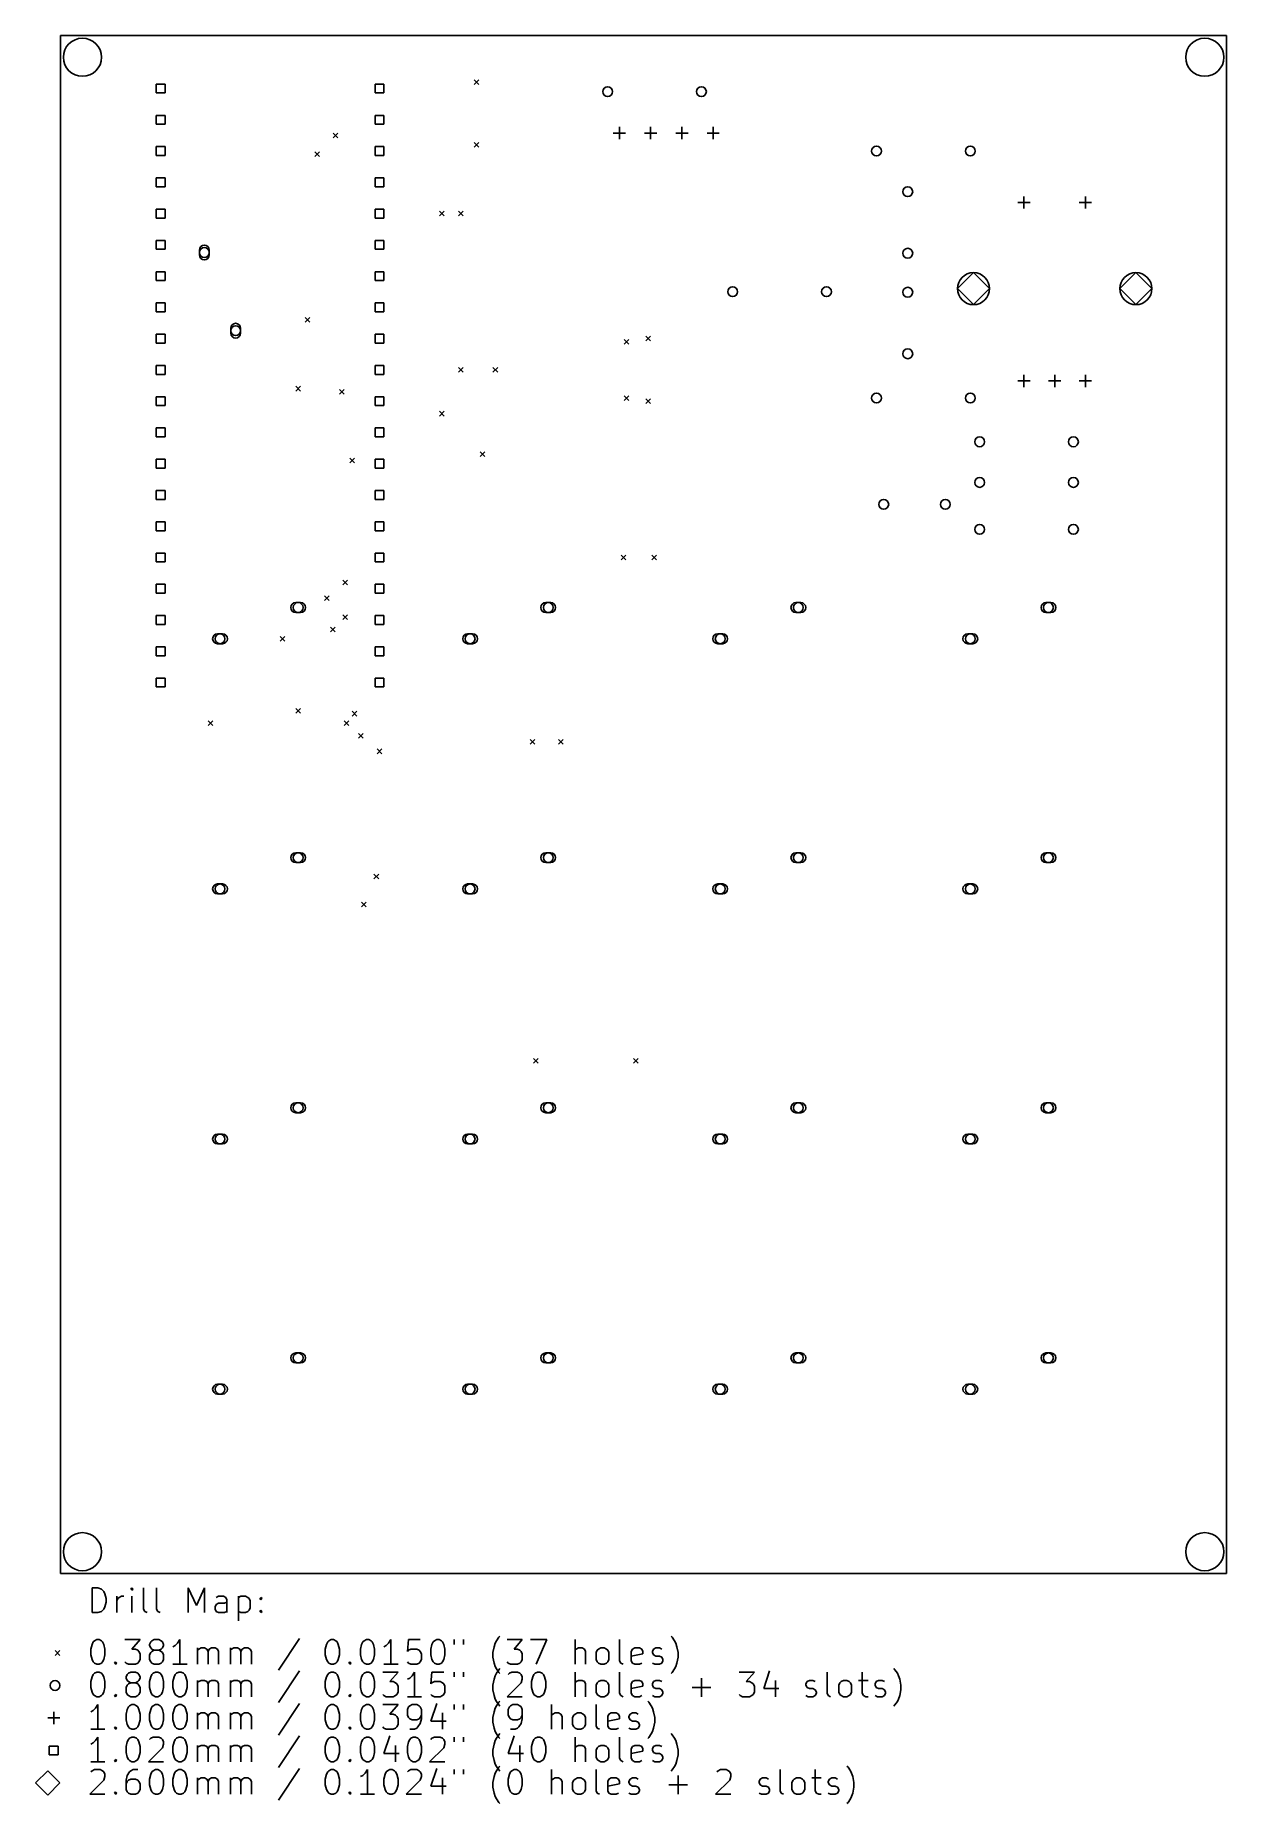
# Model space of a CAD drawing. Extents: x 73 to 169, y -182 to -39.
import ezdxf

# ---------------------------------------------------------------- set-up
doc = ezdxf.new("R2010")
doc.units = 0
doc.layers.add('BLACK', color=7, linetype='CONTINUOUS')

msp = doc.modelspace()

# ---------------------------------------------------------------- linework, layer by layer
at = {"layer": 'BLACK', "linetype": 'CONTINUOUS'}
for p, q in [((74.676, -38.608), (169.418, -38.608)), ((74.676, -163.576), (74.676, -38.608)), ((169.418, -38.608), (169.418, -163.576)), ((83.1646, -42.5654), (82.4434, -42.5654)), ((82.4434, -42.5654), (82.4434, -43.2866)), ((83.1646, -43.2866), (83.1646, -42.5654)), ((100.945, -42.5654), (100.223, -42.5654)), ((100.223, -42.5654), (100.223, -43.2866)), ((100.945, -43.2866), (100.945, -42.5654)), ((108.267, -42.2275), (108.648, -42.6085)), ((108.648, -42.2275), (108.267, -42.6085)), ((82.4434, -43.2866), (83.1646, -43.2866)), ((100.223, -43.2866), (100.945, -43.2866)), ((83.1646, -45.1054), (82.4434, -45.1054)), ((82.4434, -45.1054), (82.4434, -45.8266)), ((82.4434, -45.8266), (83.1646, -45.8266)), ((83.1646, -45.8266), (83.1646, -45.1054)), ((100.945, -45.1054), (100.223, -45.1054)), ((100.223, -45.1054), (100.223, -45.8266)), ((100.223, -45.8266), (100.945, -45.8266)), ((100.945, -45.8266), (100.945, -45.1054)), ((96.81, -46.5455), (97.191, -46.9265)), ((97.191, -46.5455), (96.81, -46.9265)), ((108.267, -47.3075), (108.648, -47.6885)), ((108.648, -47.3075), (108.267, -47.6885)), ((119.578, -46.55), (120.578, -46.55)), ((120.078, -46.05), (120.078, -47.05)), ((122.118, -46.55), (123.118, -46.55)), ((122.618, -46.05), (122.618, -47.05)), ((124.658, -46.55), (125.658, -46.55)), ((125.158, -46.05), (125.158, -47.05)), ((127.198, -46.55), (128.198, -46.55)), ((127.698, -46.05), (127.698, -47.05)), ((83.1646, -47.6454), (82.4434, -47.6454)), ((82.4434, -47.6454), (82.4434, -48.3666)), ((82.4434, -48.3666), (83.1646, -48.3666)), ((83.1646, -48.3666), (83.1646, -47.6454)), ((95.341, -48.0695), (95.722, -48.4505)), ((95.722, -48.0695), (95.341, -48.4505)), ((100.945, -47.6454), (100.223, -47.6454)), ((100.223, -47.6454), (100.223, -48.3666)), ((100.223, -48.3666), (100.945, -48.3666)), ((100.945, -48.3666), (100.945, -47.6454)), ((83.1646, -50.1854), (82.4434, -50.1854)), ((82.4434, -50.1854), (82.4434, -50.9066)), ((83.1646, -50.9066), (83.1646, -50.1854)), ((100.945, -50.1854), (100.223, -50.1854)), ((100.223, -50.1854), (100.223, -50.9066)), ((100.945, -50.9066), (100.945, -50.1854)), ((82.4434, -50.9066), (83.1646, -50.9066)), ((100.223, -50.9066), (100.945, -50.9066)), ((152.948, -51.686), (152.948, -52.686)), ((157.948, -51.686), (157.948, -52.686)), ((83.1646, -52.7254), (82.4434, -52.7254)), ((82.4434, -52.7254), (82.4434, -53.4466)), ((83.1646, -53.4466), (83.1646, -52.7254)), ((100.945, -52.7254), (100.223, -52.7254)), ((100.223, -52.7254), (100.223, -53.4466)), ((100.945, -53.4466), (100.945, -52.7254)), ((105.474, -52.8955), (105.855, -53.2765)), ((105.855, -52.8955), (105.474, -53.2765)), ((106.997, -52.8955), (107.378, -53.2765)), ((107.378, -52.8955), (106.997, -53.2765)), ((152.448, -52.186), (153.448, -52.186)), ((157.448, -52.186), (158.448, -52.186)), ((82.4434, -53.4466), (83.1646, -53.4466)), ((100.223, -53.4466), (100.945, -53.4466)), ((83.1646, -55.2654), (82.4434, -55.2654)), ((82.4434, -55.2654), (82.4434, -55.9866)), ((82.4434, -55.9866), (83.1646, -55.9866)), ((83.1646, -55.9866), (83.1646, -55.2654)), ((100.945, -55.2654), (100.223, -55.2654)), ((100.223, -55.2654), (100.223, -55.9866)), ((100.223, -55.9866), (100.945, -55.9866)), ((100.945, -55.9866), (100.945, -55.2654)), ((85.96, -56.05), (85.96, -56.45)), ((86.76, -56.45), (86.76, -56.05)), ((83.1646, -57.8054), (82.4434, -57.8054)), ((82.4434, -57.8054), (82.4434, -58.5266)), ((82.4434, -58.5266), (83.1646, -58.5266)), ((83.1646, -58.5266), (83.1646, -57.8054)), ((100.945, -57.8054), (100.223, -57.8054)), ((100.223, -57.8054), (100.223, -58.5266)), ((100.223, -58.5266), (100.945, -58.5266)), ((100.945, -58.5266), (100.945, -57.8054)), ((148.848, -57.886), (147.548, -59.186)), ((150.148, -59.186), (148.848, -57.886)), ((162.048, -57.886), (160.748, -59.186)), ((163.348, -59.186), (162.048, -57.886)), ((147.548, -59.186), (148.848, -60.486)), ((148.848, -60.486), (150.148, -59.186)), ((160.748, -59.186), (162.048, -60.486)), ((162.048, -60.486), (163.348, -59.186)), ((83.1646, -60.3454), (82.4434, -60.3454)), ((82.4434, -60.3454), (82.4434, -61.0666)), ((82.4434, -61.0666), (83.1646, -61.0666)), ((83.1646, -61.0666), (83.1646, -60.3454)), ((94.5515, -61.5315), (94.9325, -61.9125)), ((94.9325, -61.5315), (94.5515, -61.9125)), ((100.945, -60.3454), (100.223, -60.3454)), ((100.223, -60.3454), (100.223, -61.0666)), ((100.223, -61.0666), (100.945, -61.0666)), ((100.945, -61.0666), (100.945, -60.3454)), ((83.1646, -62.8854), (82.4434, -62.8854)), ((82.4434, -62.8854), (82.4434, -63.6066)), ((83.1646, -63.6066), (83.1646, -62.8854)), ((88.5, -62.4), (88.5, -62.8)), ((89.3, -62.8), (89.3, -62.4)), ((100.945, -62.8854), (100.223, -62.8854)), ((100.223, -62.8854), (100.223, -63.6066)), ((100.945, -63.6066), (100.945, -62.8854)), ((122.237, -63.0555), (122.618, -63.4365)), ((122.618, -63.0555), (122.237, -63.4365)), ((82.4434, -63.6066), (83.1646, -63.6066)), ((100.223, -63.6066), (100.945, -63.6066)), ((120.459, -63.3095), (120.84, -63.6905)), ((120.84, -63.3095), (120.459, -63.6905)), ((83.1646, -65.4254), (82.4434, -65.4254)), ((82.4434, -65.4254), (82.4434, -66.1466)), ((83.1646, -66.1466), (83.1646, -65.4254)), ((100.945, -65.4254), (100.223, -65.4254)), ((100.223, -65.4254), (100.223, -66.1466)), ((100.945, -66.1466), (100.945, -65.4254)), ((106.997, -65.5955), (107.378, -65.9765)), ((107.378, -65.5955), (106.997, -65.9765)), ((109.809, -65.5778), (110.19, -65.9588)), ((110.19, -65.5778), (109.809, -65.9588)), ((82.4434, -66.1466), (83.1646, -66.1466)), ((93.7895, -67.1195), (94.1705, -67.5005)), ((94.1705, -67.1195), (93.7895, -67.5005)), ((97.3455, -67.3735), (97.7265, -67.7545)), ((97.7265, -67.3735), (97.3455, -67.7545)), ((100.223, -66.1466), (100.945, -66.1466)), ((152.448, -66.686), (153.448, -66.686)), ((152.948, -66.186), (152.948, -67.186)), ((154.948, -66.686), (155.948, -66.686)), ((155.448, -66.186), (155.448, -67.186)), ((157.448, -66.686), (158.448, -66.686)), ((157.948, -66.186), (157.948, -67.186)), ((83.1646, -67.9654), (82.4434, -67.9654)), ((82.4434, -67.9654), (82.4434, -68.6866)), ((82.4434, -68.6866), (83.1646, -68.6866)), ((83.1646, -68.6866), (83.1646, -67.9654)), ((100.945, -67.9654), (100.223, -67.9654)), ((100.223, -67.9654), (100.223, -68.6866)), ((100.223, -68.6866), (100.945, -68.6866)), ((100.945, -68.6866), (100.945, -67.9654)), ((120.459, -67.8815), (120.84, -68.2625)), ((120.84, -67.8815), (120.459, -68.2625)), ((122.237, -68.1355), (122.618, -68.5165)), ((122.618, -68.1355), (122.237, -68.5165)), ((105.474, -69.1515), (105.855, -69.5325)), ((105.855, -69.1515), (105.474, -69.5325)), ((83.1646, -70.5054), (82.4434, -70.5054)), ((82.4434, -70.5054), (82.4434, -71.2266)), ((82.4434, -71.2266), (83.1646, -71.2266)), ((83.1646, -71.2266), (83.1646, -70.5054)), ((100.945, -70.5054), (100.223, -70.5054)), ((100.223, -70.5054), (100.223, -71.2266)), ((100.223, -71.2266), (100.945, -71.2266)), ((100.945, -71.2266), (100.945, -70.5054)), ((83.1646, -73.0454), (82.4434, -73.0454)), ((82.4434, -73.0454), (82.4434, -73.7666)), ((83.1646, -73.7666), (83.1646, -73.0454)), ((98.1706, -72.9615), (98.5516, -73.3425)), ((98.5516, -72.9615), (98.1706, -73.3425)), ((100.945, -73.0454), (100.223, -73.0454)), ((100.223, -73.0454), (100.223, -73.7666)), ((100.945, -73.7666), (100.945, -73.0454)), ((108.775, -72.4535), (109.156, -72.8345)), ((109.156, -72.4535), (108.775, -72.8345)), ((82.4434, -73.7666), (83.1646, -73.7666)), ((100.223, -73.7666), (100.945, -73.7666)), ((83.1646, -75.5854), (82.4434, -75.5854)), ((82.4434, -75.5854), (82.4434, -76.3066)), ((83.1646, -76.3066), (83.1646, -75.5854)), ((100.945, -75.5854), (100.223, -75.5854)), ((100.223, -75.5854), (100.223, -76.3066)), ((100.945, -76.3066), (100.945, -75.5854)), ((82.4434, -76.3066), (83.1646, -76.3066)), ((100.223, -76.3066), (100.945, -76.3066)), ((83.1646, -78.1254), (82.4434, -78.1254)), ((82.4434, -78.1254), (82.4434, -78.8466)), ((82.4434, -78.8466), (83.1646, -78.8466)), ((83.1646, -78.8466), (83.1646, -78.1254)), ((100.945, -78.1254), (100.223, -78.1254)), ((100.223, -78.1254), (100.223, -78.8466)), ((100.223, -78.8466), (100.945, -78.8466)), ((100.945, -78.8466), (100.945, -78.1254)), ((83.1646, -80.6654), (82.4434, -80.6654)), ((82.4434, -80.6654), (82.4434, -81.3866)), ((82.4434, -81.3866), (83.1646, -81.3866)), ((83.1646, -81.3866), (83.1646, -80.6654)), ((100.945, -80.6654), (100.223, -80.6654)), ((100.223, -80.6654), (100.223, -81.3866)), ((100.223, -81.3866), (100.945, -81.3866)), ((100.945, -81.3866), (100.945, -80.6654)), ((120.233, -80.8355), (120.614, -81.2165)), ((120.614, -80.8355), (120.233, -81.2165)), ((122.718, -80.8355), (123.099, -81.2165)), ((123.099, -80.8355), (122.718, -81.2165)), ((83.1646, -83.2054), (82.4434, -83.2054)), ((82.4434, -83.2054), (82.4434, -83.9266)), ((83.1646, -83.9266), (83.1646, -83.2054)), ((97.5995, -82.8675), (97.9805, -83.2485)), ((97.9805, -82.8675), (97.5995, -83.2485)), ((100.945, -83.2054), (100.223, -83.2054)), ((100.223, -83.2054), (100.223, -83.9266)), ((100.945, -83.9266), (100.945, -83.2054)), ((82.4434, -83.9266), (83.1646, -83.9266)), ((94.18, -84.69), (93.78, -84.69)), ((96.1244, -84.1494), (96.5054, -84.5304)), ((96.5054, -84.1494), (96.1244, -84.5304)), ((100.223, -83.9266), (100.945, -83.9266)), ((114.5, -84.69), (114.1, -84.69)), ((134.82, -84.69), (134.42, -84.69)), ((155.14, -84.69), (154.74, -84.69)), ((83.1646, -85.7454), (82.4434, -85.7454)), ((82.4434, -85.7454), (82.4434, -86.4666)), ((83.1646, -86.4666), (83.1646, -85.7454)), ((93.78, -85.49), (94.18, -85.49)), ((97.6172, -85.6792), (97.9982, -86.0602)), ((97.9982, -85.6792), (97.6172, -86.0602)), ((100.945, -85.7454), (100.223, -85.7454)), ((100.223, -85.7454), (100.223, -86.4666)), ((100.945, -86.4666), (100.945, -85.7454)), ((114.1, -85.49), (114.5, -85.49)), ((134.42, -85.49), (134.82, -85.49)), ((154.74, -85.49), (155.14, -85.49)), ((82.4434, -86.4666), (83.1646, -86.4666)), ((87.83, -87.23), (87.43, -87.23)), ((92.5195, -87.4395), (92.9005, -87.8205)), ((92.9005, -87.4395), (92.5195, -87.8205)), ((96.6012, -86.6952), (96.9822, -87.0762)), ((96.9822, -86.6952), (96.6012, -87.0762)), ((100.223, -86.4666), (100.945, -86.4666)), ((108.15, -87.23), (107.75, -87.23)), ((128.47, -87.23), (128.07, -87.23)), ((148.79, -87.23), (148.39, -87.23)), ((83.1646, -88.2854), (82.4434, -88.2854)), ((82.4434, -88.2854), (82.4434, -89.0066)), ((82.4434, -89.0066), (83.1646, -89.0066)), ((83.1646, -89.0066), (83.1646, -88.2854)), ((87.43, -88.03), (87.83, -88.03)), ((100.945, -88.2854), (100.223, -88.2854)), ((100.223, -88.2854), (100.223, -89.0066)), ((100.223, -89.0066), (100.945, -89.0066)), ((100.945, -89.0066), (100.945, -88.2854)), ((107.75, -88.03), (108.15, -88.03)), ((128.07, -88.03), (128.47, -88.03)), ((148.39, -88.03), (148.79, -88.03)), ((83.1646, -90.8254), (82.4434, -90.8254)), ((82.4434, -90.8254), (82.4434, -91.5466)), ((82.4434, -91.5466), (83.1646, -91.5466)), ((83.1646, -91.5466), (83.1646, -90.8254)), ((100.945, -90.8254), (100.223, -90.8254)), ((100.223, -90.8254), (100.223, -91.5466)), ((100.223, -91.5466), (100.945, -91.5466)), ((100.945, -91.5466), (100.945, -90.8254)), ((93.7895, -93.2815), (94.1705, -93.6625)), ((94.1705, -93.2815), (93.7895, -93.6625)), ((86.6775, -94.2975), (87.0585, -94.6785)), ((87.0585, -94.2975), (86.6775, -94.6785)), ((97.717, -94.2975), (98.098, -94.6785)), ((98.098, -94.2975), (97.717, -94.6785)), ((98.3728, -93.5221), (98.7538, -93.9031)), ((98.7538, -93.5221), (98.3728, -93.9031)), ((98.8695, -95.3135), (99.2505, -95.6945)), ((99.2505, -95.3135), (98.8695, -95.6945)), ((112.84, -95.8215), (113.221, -96.2025)), ((113.221, -95.8215), (112.84, -96.2025)), ((115.125, -95.8215), (115.506, -96.2025)), ((115.506, -95.8215), (115.125, -96.2025)), ((100.393, -96.5835), (100.774, -96.9645)), ((100.774, -96.5835), (100.393, -96.9645)), ((94.18, -105.01), (93.78, -105.01)), ((93.78, -105.81), (94.18, -105.81)), ((114.5, -105.01), (114.1, -105.01)), ((114.1, -105.81), (114.5, -105.81)), ((134.82, -105.01), (134.42, -105.01)), ((134.42, -105.81), (134.82, -105.81)), ((155.14, -105.01), (154.74, -105.01)), ((154.74, -105.81), (155.14, -105.81)), ((87.83, -107.55), (87.43, -107.55)), ((100.139, -106.743), (100.52, -107.124)), ((100.52, -106.743), (100.139, -107.124)), ((108.15, -107.55), (107.75, -107.55)), ((128.47, -107.55), (128.07, -107.55)), ((148.79, -107.55), (148.39, -107.55)), ((87.43, -108.35), (87.83, -108.35)), ((99.1235, -109.029), (99.5045, -109.41)), ((99.5045, -109.029), (99.1235, -109.41)), ((107.75, -108.35), (108.15, -108.35)), ((128.07, -108.35), (128.47, -108.35)), ((148.39, -108.35), (148.79, -108.35)), ((113.093, -121.73), (113.474, -122.11)), ((113.474, -121.73), (113.093, -122.11)), ((121.221, -121.73), (121.602, -122.11)), ((121.602, -121.73), (121.221, -122.11)), ((94.18, -125.33), (93.78, -125.33)), ((93.78, -126.13), (94.18, -126.13)), ((114.5, -125.33), (114.1, -125.33)), ((114.1, -126.13), (114.5, -126.13)), ((134.82, -125.33), (134.42, -125.33)), ((134.42, -126.13), (134.82, -126.13)), ((155.14, -125.33), (154.74, -125.33)), ((154.74, -126.13), (155.14, -126.13)), ((87.83, -127.87), (87.43, -127.87)), ((87.43, -128.67), (87.83, -128.67)), ((108.15, -127.87), (107.75, -127.87)), ((107.75, -128.67), (108.15, -128.67)), ((128.47, -127.87), (128.07, -127.87)), ((128.07, -128.67), (128.47, -128.67)), ((148.79, -127.87), (148.39, -127.87)), ((148.39, -128.67), (148.79, -128.67)), ((94.18, -145.65), (93.78, -145.65)), ((93.78, -146.45), (94.18, -146.45)), ((114.5, -145.65), (114.1, -145.65)), ((114.1, -146.45), (114.5, -146.45)), ((134.82, -145.65), (134.42, -145.65)), ((134.42, -146.45), (134.82, -146.45)), ((155.14, -145.65), (154.74, -145.65)), ((154.74, -146.45), (155.14, -146.45)), ((87.83, -148.19), (87.43, -148.19)), ((87.43, -148.99), (87.83, -148.99)), ((108.15, -148.19), (107.75, -148.19)), ((107.75, -148.99), (108.15, -148.99)), ((128.47, -148.19), (128.07, -148.19)), ((128.07, -148.99), (128.47, -148.99)), ((148.79, -148.19), (148.39, -148.19)), ((148.39, -148.99), (148.79, -148.99)), ((169.418, -163.576), (74.676, -163.576)), ((77.2338, -166.741), (77.2338, -164.741)), ((77.2338, -164.741), (77.71, -164.741)), ((77.71, -164.741), (77.9957, -164.836)), ((77.9957, -164.836), (78.1861, -165.027)), ((78.1861, -165.027), (78.2814, -165.217)), ((80.4719, -164.741), (80.3766, -164.836)), ((80.3766, -164.836), (80.4719, -164.931)), ((80.5671, -164.836), (80.4719, -164.741)), ((80.4719, -164.741), (80.4719, -164.931)), ((80.4719, -164.931), (80.5671, -164.836)), ((81.4242, -166.455), (81.4242, -164.741)), ((82.4719, -166.455), (82.4719, -164.741)), ((85.0433, -166.741), (85.0433, -164.741)), ((85.0433, -164.741), (85.71, -166.169)), ((85.71, -166.169), (86.3766, -164.741)), ((86.3766, -164.741), (86.3766, -166.741)), ((78.1861, -166.455), (77.9957, -166.646)), ((78.2814, -166.265), (78.1861, -166.455)), ((78.2814, -165.217), (78.3766, -165.598)), ((78.3766, -165.884), (78.2814, -166.265)), ((78.3766, -165.598), (78.3766, -165.884)), ((79.2338, -166.741), (79.2338, -165.408)), ((79.2338, -165.788), (79.329, -165.598)), ((79.329, -165.598), (79.4242, -165.503)), ((79.4242, -165.503), (79.6147, -165.408)), ((79.6147, -165.408), (79.8052, -165.408)), ((80.4719, -166.741), (80.4719, -165.408)), ((81.5195, -166.646), (81.4242, -166.455)), ((82.5671, -166.646), (82.4719, -166.455)), ((87.2338, -166.265), (87.329, -166.074)), ((87.2338, -166.455), (87.2338, -166.265)), ((87.329, -166.646), (87.2338, -166.455)), ((87.5195, -165.408), (87.329, -165.503)), ((87.329, -166.074), (87.5195, -165.979)), ((87.9004, -165.408), (87.5195, -165.408)), ((87.5195, -165.979), (87.9957, -165.979)), ((88.0909, -165.503), (87.9004, -165.408)), ((87.9957, -165.979), (88.1861, -165.884)), ((88.1861, -165.693), (88.0909, -165.503)), ((88.1861, -166.741), (88.1861, -165.693)), ((89.1385, -165.408), (89.1385, -167.408)), ((89.1385, -165.503), (89.329, -165.408)), ((89.329, -165.408), (89.71, -165.408)), ((89.71, -165.408), (89.9004, -165.503)), ((89.9004, -165.503), (89.9957, -165.598)), ((89.9957, -166.55), (89.9004, -166.646)), ((89.9957, -165.598), (90.0909, -165.788)), ((90.0909, -166.36), (89.9957, -166.55)), ((90.0909, -165.788), (90.0909, -166.36)), ((90.8528, -165.598), (90.9481, -165.503)), ((90.9481, -165.693), (90.8528, -165.598)), ((90.8528, -166.646), (90.9481, -166.55)), ((90.9481, -165.503), (91.0433, -165.598)), ((90.9481, -165.503), (90.9481, -165.693)), ((91.0433, -165.598), (90.9481, -165.693)), ((90.9481, -166.55), (91.0433, -166.646)), ((90.9481, -166.55), (90.9481, -166.741)), ((77.71, -166.741), (77.2338, -166.741)), ((77.9957, -166.646), (77.71, -166.741)), ((81.71, -166.741), (81.5195, -166.646)), ((82.7576, -166.741), (82.5671, -166.646)), ((87.5195, -166.741), (87.329, -166.646)), ((87.9957, -166.741), (87.5195, -166.741)), ((88.1861, -166.646), (87.9957, -166.741)), ((89.329, -166.741), (89.1385, -166.646)), ((89.71, -166.741), (89.329, -166.741)), ((89.9004, -166.646), (89.71, -166.741)), ((90.9481, -166.741), (90.8528, -166.646)), ((91.0433, -166.646), (90.9481, -166.741)), ((77.1385, -169.703), (77.2338, -169.322)), ((77.2338, -169.322), (77.329, -169.131)), ((77.329, -169.131), (77.4242, -169.036)), ((77.4242, -169.036), (77.6147, -168.941)), ((77.6147, -168.941), (77.8052, -168.941)), ((77.8052, -168.941), (77.9957, -169.036)), ((77.9957, -169.036), (78.0909, -169.131)), ((78.0909, -169.131), (78.1861, -169.322)), ((78.1861, -169.322), (78.2814, -169.703)), ((79.9004, -168.941), (81.1385, -168.941)), ((81.1385, -168.941), (80.4719, -169.703)), ((81.9004, -169.322), (81.9957, -169.131)), ((81.9004, -169.417), (81.9004, -169.322)), ((81.9957, -169.608), (81.9004, -169.417)), ((81.9957, -169.131), (82.0909, -169.036)), ((82.0909, -169.036), (82.2814, -168.941)), ((82.2814, -168.941), (82.6623, -168.941)), ((82.6623, -168.941), (82.8528, -169.036)), ((82.8528, -169.036), (82.9481, -169.131)), ((82.9481, -169.131), (83.0433, -169.322)), ((83.0433, -169.417), (82.9481, -169.608)), ((83.0433, -169.322), (83.0433, -169.417)), ((83.9957, -169.417), (83.8052, -169.512)), ((84.1861, -169.227), (83.9957, -169.417)), ((84.3766, -168.941), (84.1861, -169.227)), ((84.3766, -170.941), (84.3766, -168.941)), ((94.0909, -168.846), (92.3766, -171.417)), ((96.1862, -169.703), (96.2814, -169.322)), ((96.2814, -169.322), (96.3766, -169.131)), ((96.3766, -169.131), (96.4719, -169.036)), ((96.4719, -169.036), (96.6623, -168.941)), ((96.6623, -168.941), (96.8528, -168.941)), ((96.8528, -168.941), (97.0433, -169.036)), ((97.0433, -169.036), (97.1385, -169.131)), ((97.1385, -169.131), (97.2338, -169.322)), ((97.2338, -169.322), (97.329, -169.703)), ((99.0433, -169.703), (99.1385, -169.322)), ((99.1385, -169.322), (99.2338, -169.131)), ((99.2338, -169.131), (99.329, -169.036)), ((99.329, -169.036), (99.5195, -168.941)), ((99.5195, -168.941), (99.71, -168.941)), ((99.71, -168.941), (99.9004, -169.036)), ((99.9004, -169.036), (99.9957, -169.131)), ((99.9957, -169.131), (100.091, -169.322)), ((100.091, -169.322), (100.186, -169.703)), ((101.139, -169.417), (100.948, -169.512)), ((101.329, -169.227), (101.139, -169.417)), ((101.519, -168.941), (101.329, -169.227)), ((101.519, -170.941), (101.519, -168.941)), ((102.948, -168.941), (102.853, -169.893)), ((103.9, -168.941), (102.948, -168.941)), ((104.758, -169.703), (104.853, -169.322)), ((104.853, -169.322), (104.948, -169.131)), ((104.948, -169.131), (105.043, -169.036)), ((105.043, -169.036), (105.234, -168.941)), ((105.234, -168.941), (105.424, -168.941)), ((105.424, -168.941), (105.615, -169.036)), ((105.615, -169.036), (105.71, -169.131)), ((105.71, -169.131), (105.805, -169.322)), ((105.805, -169.322), (105.9, -169.703)), ((106.662, -168.941), (106.662, -169.322)), ((107.424, -168.941), (107.424, -169.322)), ((109.805, -169.988), (109.9, -169.512)), ((109.9, -169.512), (109.996, -169.227)), ((109.996, -169.227), (110.091, -169.036)), ((110.091, -169.036), (110.281, -168.75)), ((110.281, -168.75), (110.377, -168.655)), ((110.948, -168.941), (112.186, -168.941)), ((112.186, -168.941), (111.519, -169.703)), ((112.853, -168.941), (114.186, -168.941)), ((114.186, -168.941), (113.329, -170.941)), ((116.472, -170.941), (116.472, -168.941)), ((120.091, -170.655), (120.091, -168.941)), ((124.377, -168.75), (124.281, -168.655)), ((124.567, -169.036), (124.377, -168.75)), ((124.662, -169.227), (124.567, -169.036)), ((124.758, -169.512), (124.662, -169.227)), ((124.853, -169.988), (124.758, -169.512)), ((74.245, -169.835), (74.626, -170.216)), ((74.626, -169.835), (74.245, -170.216)), ((77.1385, -170.179), (77.1385, -169.703)), ((77.2338, -170.56), (77.1385, -170.179)), ((77.329, -170.75), (77.2338, -170.56)), ((77.4242, -170.846), (77.329, -170.75)), ((77.6147, -170.941), (77.4242, -170.846)), ((77.8052, -170.941), (77.6147, -170.941)), ((77.9957, -170.846), (77.8052, -170.941)), ((78.0909, -170.75), (77.9957, -170.846)), ((78.1861, -170.56), (78.0909, -170.75)), ((78.2814, -170.179), (78.1861, -170.56)), ((78.2814, -169.703), (78.2814, -170.179)), ((79.0433, -170.846), (79.1385, -170.75)), ((79.1385, -170.941), (79.0433, -170.846)), ((79.1385, -170.75), (79.2338, -170.846)), ((79.1385, -170.75), (79.1385, -170.941)), ((79.2338, -170.846), (79.1385, -170.941)), ((79.9957, -170.846), (79.9004, -170.75)), ((80.1861, -170.941), (79.9957, -170.846)), ((80.7576, -170.941), (80.1861, -170.941)), ((80.4719, -169.703), (80.7576, -169.703)), ((80.7576, -169.703), (80.9481, -169.798)), ((80.9481, -170.846), (80.7576, -170.941)), ((80.9481, -169.798), (81.0433, -169.893)), ((81.0433, -170.75), (80.9481, -170.846)), ((81.0433, -169.893), (81.1385, -170.084)), ((81.1385, -170.56), (81.0433, -170.75)), ((81.1385, -170.084), (81.1385, -170.56)), ((81.9957, -169.988), (81.9004, -170.179)), ((81.9004, -170.179), (81.9004, -170.56)), ((81.9004, -170.56), (81.9957, -170.75)), ((82.0909, -169.703), (81.9957, -169.608)), ((82.0909, -169.893), (81.9957, -169.988)), ((81.9957, -170.75), (82.0909, -170.846)), ((82.2814, -169.798), (82.0909, -169.703)), ((82.2814, -169.798), (82.0909, -169.893)), ((82.0909, -170.846), (82.2814, -170.941)), ((82.6623, -169.798), (82.2814, -169.798)), ((82.2814, -170.941), (82.6623, -170.941)), ((82.8528, -169.703), (82.6623, -169.798)), ((82.8528, -169.893), (82.6623, -169.798)), ((82.6623, -170.941), (82.8528, -170.846)), ((82.9481, -169.608), (82.8528, -169.703)), ((82.9481, -169.988), (82.8528, -169.893)), ((82.8528, -170.846), (82.9481, -170.75)), ((83.0433, -170.179), (82.9481, -169.988)), ((82.9481, -170.75), (83.0433, -170.56)), ((83.0433, -170.56), (83.0433, -170.179)), ((84.9481, -170.941), (83.8052, -170.941)), ((85.8052, -170.941), (85.8052, -169.608)), ((85.8052, -169.798), (85.9004, -169.703)), ((85.9004, -169.703), (86.0909, -169.608)), ((86.0909, -169.608), (86.3766, -169.608)), ((86.3766, -169.608), (86.5671, -169.703)), ((86.5671, -169.703), (86.6623, -169.893)), ((86.6623, -169.893), (86.7576, -169.703)), ((86.6623, -169.893), (86.6623, -170.941)), ((86.7576, -169.703), (86.9481, -169.608)), ((86.9481, -169.608), (87.2338, -169.608)), ((87.2338, -169.608), (87.4242, -169.703)), ((87.4242, -169.703), (87.5195, -169.893)), ((87.5195, -169.893), (87.5195, -170.941)), ((88.4719, -170.941), (88.4719, -169.608)), ((88.4719, -169.798), (88.5671, -169.703)), ((88.5671, -169.703), (88.7576, -169.608)), ((88.7576, -169.608), (89.0433, -169.608)), ((89.0433, -169.608), (89.2338, -169.703)), ((89.2338, -169.703), (89.329, -169.893)), ((89.329, -169.893), (89.4242, -169.703)), ((89.329, -169.893), (89.329, -170.941)), ((89.4242, -169.703), (89.6147, -169.608)), ((89.6147, -169.608), (89.9004, -169.608)), ((89.9004, -169.608), (90.0909, -169.703)), ((90.0909, -169.703), (90.1861, -169.893)), ((90.1861, -169.893), (90.1861, -170.941)), ((96.1862, -170.179), (96.1862, -169.703)), ((96.2814, -170.56), (96.1862, -170.179)), ((96.3766, -170.75), (96.2814, -170.56)), ((96.4719, -170.846), (96.3766, -170.75)), ((96.6623, -170.941), (96.4719, -170.846)), ((96.8528, -170.941), (96.6623, -170.941)), ((97.0433, -170.846), (96.8528, -170.941)), ((97.1385, -170.75), (97.0433, -170.846)), ((97.2338, -170.56), (97.1385, -170.75)), ((97.329, -170.179), (97.2338, -170.56)), ((97.329, -169.703), (97.329, -170.179)), ((98.0909, -170.846), (98.1862, -170.75)), ((98.1862, -170.941), (98.0909, -170.846)), ((98.1862, -170.75), (98.2814, -170.846)), ((98.1862, -170.75), (98.1862, -170.941)), ((98.2814, -170.846), (98.1862, -170.941)), ((99.0433, -170.179), (99.0433, -169.703)), ((99.1385, -170.56), (99.0433, -170.179)), ((99.2338, -170.75), (99.1385, -170.56)), ((99.329, -170.846), (99.2338, -170.75)), ((99.5195, -170.941), (99.329, -170.846)), ((99.71, -170.941), (99.5195, -170.941)), ((99.9004, -170.846), (99.71, -170.941)), ((99.9957, -170.75), (99.9004, -170.846)), ((100.091, -170.56), (99.9957, -170.75)), ((100.186, -170.179), (100.091, -170.56)), ((100.186, -169.703), (100.186, -170.179)), ((102.091, -170.941), (100.948, -170.941)), ((102.853, -169.893), (102.948, -169.798)), ((102.948, -170.846), (102.853, -170.75)), ((102.948, -169.798), (103.139, -169.703)), ((103.139, -170.941), (102.948, -170.846)), ((103.139, -169.703), (103.615, -169.703)), ((103.615, -170.941), (103.139, -170.941)), ((103.615, -169.703), (103.805, -169.798)), ((103.805, -170.846), (103.615, -170.941)), ((103.805, -169.798), (103.9, -169.893)), ((103.9, -170.75), (103.805, -170.846)), ((103.9, -169.893), (103.996, -170.084)), ((103.996, -170.56), (103.9, -170.75)), ((103.996, -170.084), (103.996, -170.56)), ((104.758, -170.179), (104.758, -169.703)), ((104.853, -170.56), (104.758, -170.179)), ((104.948, -170.75), (104.853, -170.56)), ((105.043, -170.846), (104.948, -170.75)), ((105.234, -170.941), (105.043, -170.846)), ((105.424, -170.941), (105.234, -170.941)), ((105.615, -170.846), (105.424, -170.941)), ((105.71, -170.75), (105.615, -170.846)), ((105.805, -170.56), (105.71, -170.75)), ((105.9, -170.179), (105.805, -170.56)), ((105.9, -169.703), (105.9, -170.179)), ((109.805, -170.369), (109.805, -169.988)), ((109.9, -170.846), (109.805, -170.369)), ((109.996, -171.131), (109.9, -170.846)), ((111.043, -170.846), (110.948, -170.75)), ((111.234, -170.941), (111.043, -170.846)), ((111.805, -170.941), (111.234, -170.941)), ((111.519, -169.703), (111.805, -169.703)), ((111.805, -169.703), (111.996, -169.798)), ((111.996, -170.846), (111.805, -170.941)), ((111.996, -169.798), (112.091, -169.893)), ((112.091, -170.75), (111.996, -170.846)), ((112.091, -169.893), (112.186, -170.084)), ((112.186, -170.56), (112.091, -170.75)), ((112.186, -170.084), (112.186, -170.56)), ((116.567, -169.703), (116.472, -169.798)), ((116.758, -169.608), (116.567, -169.703)), ((117.043, -169.608), (116.758, -169.608)), ((117.234, -169.703), (117.043, -169.608)), ((117.329, -169.893), (117.234, -169.703)), ((117.329, -170.941), (117.329, -169.893)), ((118.186, -169.988), (118.281, -169.798)), ((118.186, -170.56), (118.186, -169.988)), ((118.281, -170.75), (118.186, -170.56)), ((118.281, -169.798), (118.377, -169.703)), ((118.377, -170.846), (118.281, -170.75)), ((118.377, -169.703), (118.567, -169.608)), ((118.567, -170.941), (118.377, -170.846)), ((118.567, -169.608), (118.853, -169.608)), ((118.853, -170.941), (118.567, -170.941)), ((118.853, -169.608), (119.043, -169.703)), ((119.043, -170.846), (118.853, -170.941)), ((119.043, -169.703), (119.139, -169.798)), ((119.139, -170.75), (119.043, -170.846)), ((119.139, -169.798), (119.234, -169.988)), ((119.234, -170.56), (119.139, -170.75)), ((119.234, -169.988), (119.234, -170.56)), ((120.186, -170.846), (120.091, -170.655)), ((120.377, -170.941), (120.186, -170.846)), ((121.043, -169.893), (121.139, -169.703)), ((121.043, -170.655), (121.043, -169.893)), ((121.996, -170.084), (121.043, -170.274)), ((121.139, -170.846), (121.043, -170.655)), ((121.139, -169.703), (121.329, -169.608)), ((121.329, -170.941), (121.139, -170.846)), ((121.329, -169.608), (121.71, -169.608)), ((121.71, -170.941), (121.329, -170.941)), ((121.71, -169.608), (121.9, -169.703)), ((121.9, -170.846), (121.71, -170.941)), ((121.9, -169.703), (121.996, -169.893)), ((121.996, -169.893), (121.996, -170.084)), ((122.758, -169.893), (122.853, -169.703)), ((122.758, -169.988), (122.758, -169.893)), ((122.853, -170.179), (122.758, -169.988)), ((122.758, -170.846), (122.948, -170.941)), ((122.853, -169.703), (123.043, -169.608)), ((123.043, -170.274), (122.853, -170.179)), ((122.948, -170.941), (123.329, -170.941)), ((123.043, -169.608), (123.329, -169.608)), ((123.329, -170.274), (123.043, -170.274)), ((123.329, -169.608), (123.519, -169.703)), ((123.519, -170.369), (123.329, -170.274)), ((123.329, -170.941), (123.519, -170.846)), ((123.615, -170.56), (123.519, -170.369)), ((123.519, -170.846), (123.615, -170.655)), ((123.615, -170.655), (123.615, -170.56)), ((124.662, -171.131), (124.758, -170.846)), ((124.758, -170.846), (124.853, -170.369)), ((124.853, -170.369), (124.853, -169.988)), ((77.1385, -172.343), (77.2338, -171.962)), ((77.1385, -172.819), (77.1385, -172.343)), ((77.2338, -171.962), (77.329, -171.771)), ((77.329, -171.771), (77.4242, -171.676)), ((77.4242, -171.676), (77.6147, -171.581)), ((77.6147, -171.581), (77.8052, -171.581)), ((77.8052, -171.581), (77.9957, -171.676)), ((77.9957, -171.676), (78.0909, -171.771)), ((78.0909, -171.771), (78.1861, -171.962)), ((78.1861, -171.962), (78.2814, -172.343)), ((78.2814, -172.343), (78.2814, -172.819)), ((79.9957, -171.962), (80.0909, -171.771)), ((79.9957, -172.057), (79.9957, -171.962)), ((80.0909, -172.248), (79.9957, -172.057)), ((80.0909, -171.771), (80.1861, -171.676)), ((80.1861, -172.343), (80.0909, -172.248)), ((80.1861, -171.676), (80.3766, -171.581)), ((80.3766, -172.438), (80.1861, -172.343)), ((80.3766, -171.581), (80.7576, -171.581)), ((80.7576, -171.581), (80.9481, -171.676)), ((80.9481, -172.343), (80.7576, -172.438)), ((80.9481, -171.676), (81.0433, -171.771)), ((81.0433, -172.248), (80.9481, -172.343)), ((81.0433, -171.771), (81.1385, -171.962)), ((81.1385, -172.057), (81.0433, -172.248)), ((81.1385, -171.962), (81.1385, -172.057)), ((81.9004, -172.343), (81.9957, -171.962)), ((81.9004, -172.819), (81.9004, -172.343)), ((81.9957, -171.962), (82.0909, -171.771)), ((82.0909, -171.771), (82.1861, -171.676)), ((82.1861, -171.676), (82.3766, -171.581)), ((82.3766, -171.581), (82.5671, -171.581)), ((82.5671, -171.581), (82.7576, -171.676)), ((82.7576, -171.676), (82.8528, -171.771)), ((82.8528, -171.771), (82.9481, -171.962)), ((82.9481, -171.962), (83.0433, -172.343)), ((83.0433, -172.343), (83.0433, -172.819)), ((83.8052, -172.343), (83.9004, -171.962)), ((83.8052, -172.819), (83.8052, -172.343)), ((83.9004, -171.962), (83.9957, -171.771)), ((83.9957, -171.771), (84.0909, -171.676)), ((84.0909, -171.676), (84.2814, -171.581)), ((84.2814, -171.581), (84.4719, -171.581)), ((84.4719, -171.581), (84.6623, -171.676)), ((84.6623, -171.676), (84.7576, -171.771)), ((84.7576, -171.771), (84.8528, -171.962)), ((84.8528, -171.962), (84.9481, -172.343)), ((84.9481, -172.343), (84.9481, -172.819)), ((85.8052, -173.581), (85.8052, -172.248)), ((85.8052, -172.438), (85.9004, -172.343)), ((85.9004, -172.343), (86.0909, -172.248)), ((86.0909, -172.248), (86.3766, -172.248)), ((86.3766, -172.248), (86.5671, -172.343)), ((86.5671, -172.343), (86.6623, -172.533)), ((86.6623, -172.533), (86.7576, -172.343)), ((86.7576, -172.343), (86.9481, -172.248)), ((86.9481, -172.248), (87.2338, -172.248)), ((87.2338, -172.248), (87.4242, -172.343)), ((87.4242, -172.343), (87.5195, -172.533)), ((88.4719, -173.581), (88.4719, -172.248)), ((88.4719, -172.438), (88.5671, -172.343)), ((88.5671, -172.343), (88.7576, -172.248)), ((88.7576, -172.248), (89.0433, -172.248)), ((89.0433, -172.248), (89.2338, -172.343)), ((89.2338, -172.343), (89.329, -172.533)), ((89.329, -172.533), (89.4242, -172.343)), ((89.4242, -172.343), (89.6147, -172.248)), ((89.6147, -172.248), (89.9004, -172.248)), ((89.9004, -172.248), (90.0909, -172.343)), ((90.0909, -172.343), (90.1861, -172.533)), ((94.0909, -171.486), (92.3766, -174.057)), ((96.1862, -172.343), (96.2814, -171.962)), ((96.1862, -172.819), (96.1862, -172.343)), ((96.2814, -171.962), (96.3766, -171.771)), ((96.3766, -171.771), (96.4719, -171.676)), ((96.4719, -171.676), (96.6623, -171.581)), ((96.6623, -171.581), (96.8528, -171.581)), ((96.8528, -171.581), (97.0433, -171.676)), ((97.0433, -171.676), (97.1385, -171.771)), ((97.1385, -171.771), (97.2338, -171.962)), ((97.2338, -171.962), (97.329, -172.343)), ((97.329, -172.343), (97.329, -172.819)), ((99.0433, -172.343), (99.1385, -171.962)), ((99.0433, -172.819), (99.0433, -172.343)), ((99.1385, -171.962), (99.2338, -171.771)), ((99.2338, -171.771), (99.329, -171.676)), ((99.329, -171.676), (99.5195, -171.581)), ((99.5195, -171.581), (99.71, -171.581)), ((99.71, -171.581), (99.9004, -171.676)), ((99.9004, -171.676), (99.9957, -171.771)), ((99.9957, -171.771), (100.091, -171.962)), ((100.091, -171.962), (100.186, -172.343)), ((100.186, -172.343), (100.186, -172.819)), ((100.853, -171.581), (102.091, -171.581)), ((102.091, -171.581), (101.424, -172.343)), ((101.424, -172.343), (101.71, -172.343)), ((101.71, -172.343), (101.9, -172.438)), ((103.043, -172.057), (102.853, -172.152)), ((103.234, -171.867), (103.043, -172.057)), ((103.424, -171.581), (103.234, -171.867)), ((103.424, -173.581), (103.424, -171.581)), ((104.853, -171.581), (104.758, -172.533)), ((105.805, -171.581), (104.853, -171.581)), ((104.853, -172.438), (105.043, -172.343)), ((105.043, -172.343), (105.519, -172.343)), ((105.519, -172.343), (105.71, -172.438)), ((106.662, -171.581), (106.662, -171.962)), ((107.424, -171.581), (107.424, -171.962)), ((109.805, -172.628), (109.9, -172.152)), ((109.9, -172.152), (109.996, -171.867)), ((110.091, -171.322), (109.996, -171.131)), ((109.996, -171.867), (110.091, -171.676)), ((110.281, -171.608), (110.091, -171.322)), ((110.091, -171.676), (110.281, -171.39)), ((110.281, -171.39), (110.377, -171.295)), ((110.377, -171.703), (110.281, -171.608)), ((111.043, -171.771), (111.139, -171.676)), ((111.139, -171.676), (111.329, -171.581)), ((111.329, -171.581), (111.805, -171.581)), ((111.805, -171.581), (111.996, -171.676)), ((111.996, -171.676), (112.091, -171.771)), ((112.091, -171.771), (112.186, -171.962)), ((112.186, -172.152), (112.091, -172.438)), ((112.186, -171.962), (112.186, -172.152)), ((112.948, -172.343), (113.043, -171.962)), ((112.948, -172.819), (112.948, -172.343)), ((113.043, -171.962), (113.139, -171.771)), ((113.139, -171.771), (113.234, -171.676)), ((113.234, -171.676), (113.424, -171.581)), ((113.424, -171.581), (113.615, -171.581)), ((113.615, -171.581), (113.805, -171.676)), ((113.805, -171.676), (113.9, -171.771)), ((113.9, -171.771), (113.996, -171.962)), ((113.996, -171.962), (114.091, -172.343)), ((114.091, -172.343), (114.091, -172.819)), ((116.472, -173.581), (116.472, -171.581)), ((116.567, -172.343), (116.472, -172.438)), ((116.758, -172.248), (116.567, -172.343)), ((117.043, -172.248), (116.758, -172.248)), ((117.234, -172.343), (117.043, -172.248)), ((117.329, -172.533), (117.234, -172.343)), ((118.281, -172.438), (118.377, -172.343)), ((118.377, -172.343), (118.567, -172.248)), ((118.567, -172.248), (118.853, -172.248)), ((118.853, -172.248), (119.043, -172.343)), ((119.043, -172.343), (119.139, -172.438)), ((120.091, -173.295), (120.091, -171.581)), ((121.043, -172.533), (121.139, -172.343)), ((121.139, -172.343), (121.329, -172.248)), ((121.329, -172.248), (121.71, -172.248)), ((121.71, -172.248), (121.9, -172.343)), ((121.9, -172.343), (121.996, -172.533)), ((122.758, -172.533), (122.853, -172.343)), ((122.853, -172.343), (123.043, -172.248)), ((123.043, -172.248), (123.329, -172.248)), ((123.329, -172.248), (123.519, -172.343)), ((124.281, -171.703), (124.377, -171.608)), ((124.377, -171.608), (124.567, -171.322)), ((124.567, -171.322), (124.662, -171.131)), ((126.758, -173.581), (126.758, -172.057)), ((129.805, -171.581), (131.043, -171.581)), ((131.043, -171.581), (130.377, -172.343)), ((130.377, -172.343), (130.662, -172.343)), ((130.662, -172.343), (130.853, -172.438)), ((132.281, -171.486), (131.805, -172.914)), ((132.758, -172.248), (132.758, -173.581)), ((135.234, -172.533), (135.329, -172.343)), ((135.329, -172.343), (135.519, -172.248)), ((135.519, -172.248), (135.805, -172.248)), ((135.805, -172.248), (135.996, -172.343)), ((136.948, -173.295), (136.948, -171.581)), ((137.996, -172.438), (138.091, -172.343)), ((138.091, -172.343), (138.281, -172.248)), ((138.281, -172.248), (138.567, -172.248)), ((138.567, -172.248), (138.758, -172.343)), ((138.758, -172.343), (138.853, -172.438)), ((139.519, -172.248), (140.281, -172.248)), ((139.805, -171.581), (139.805, -173.295)), ((140.853, -172.533), (140.948, -172.343)), ((140.948, -172.343), (141.139, -172.248)), ((141.139, -172.248), (141.424, -172.248)), ((141.424, -172.248), (141.615, -172.343)), ((142.472, -171.39), (142.377, -171.295)), ((142.662, -171.676), (142.472, -171.39)), ((142.758, -171.867), (142.662, -171.676)), ((142.853, -172.152), (142.758, -171.867)), ((142.948, -172.628), (142.853, -172.152)), ((77.2338, -173.2), (77.1385, -172.819)), ((77.329, -173.39), (77.2338, -173.2)), ((77.4242, -173.486), (77.329, -173.39)), ((77.6147, -173.581), (77.4242, -173.486)), ((77.8052, -173.581), (77.6147, -173.581)), ((77.9957, -173.486), (77.8052, -173.581)), ((78.0909, -173.39), (77.9957, -173.486)), ((78.1861, -173.2), (78.0909, -173.39)), ((78.2814, -172.819), (78.1861, -173.2)), ((79.0433, -173.486), (79.1385, -173.39)), ((79.1385, -173.581), (79.0433, -173.486)), ((79.1385, -173.39), (79.2338, -173.486)), ((79.1385, -173.39), (79.1385, -173.581)), ((79.2338, -173.486), (79.1385, -173.581)), ((80.0909, -172.628), (79.9957, -172.819)), ((79.9957, -172.819), (79.9957, -173.2)), ((79.9957, -173.2), (80.0909, -173.39)), ((80.1861, -172.533), (80.0909, -172.628)), ((80.0909, -173.39), (80.1861, -173.486)), ((80.3766, -172.438), (80.1861, -172.533)), ((80.1861, -173.486), (80.3766, -173.581)), ((80.7576, -172.438), (80.3766, -172.438)), ((80.3766, -173.581), (80.7576, -173.581)), ((80.9481, -172.533), (80.7576, -172.438)), ((80.7576, -173.581), (80.9481, -173.486)), ((81.0433, -172.628), (80.9481, -172.533)), ((80.9481, -173.486), (81.0433, -173.39)), ((81.1385, -172.819), (81.0433, -172.628)), ((81.0433, -173.39), (81.1385, -173.2)), ((81.1385, -173.2), (81.1385, -172.819)), ((81.9957, -173.2), (81.9004, -172.819)), ((82.0909, -173.39), (81.9957, -173.2)), ((82.1861, -173.486), (82.0909, -173.39)), ((82.3766, -173.581), (82.1861, -173.486)), ((82.5671, -173.581), (82.3766, -173.581)), ((82.7576, -173.486), (82.5671, -173.581)), ((82.8528, -173.39), (82.7576, -173.486)), ((82.9481, -173.2), (82.8528, -173.39)), ((83.0433, -172.819), (82.9481, -173.2)), ((83.9004, -173.2), (83.8052, -172.819)), ((83.9957, -173.39), (83.9004, -173.2)), ((84.0909, -173.486), (83.9957, -173.39)), ((84.2814, -173.581), (84.0909, -173.486)), ((84.4719, -173.581), (84.2814, -173.581)), ((84.6623, -173.486), (84.4719, -173.581)), ((84.7576, -173.39), (84.6623, -173.486)), ((84.8528, -173.2), (84.7576, -173.39)), ((84.9481, -172.819), (84.8528, -173.2)), ((86.6623, -172.533), (86.6623, -173.581)), ((87.5195, -172.533), (87.5195, -173.581)), ((89.329, -172.533), (89.329, -173.581)), ((90.1861, -172.533), (90.1861, -173.581)), ((96.2814, -173.2), (96.1862, -172.819)), ((96.3766, -173.39), (96.2814, -173.2)), ((96.4719, -173.486), (96.3766, -173.39)), ((96.6623, -173.581), (96.4719, -173.486)), ((96.8528, -173.581), (96.6623, -173.581)), ((97.0433, -173.486), (96.8528, -173.581)), ((97.1385, -173.39), (97.0433, -173.486)), ((97.2338, -173.2), (97.1385, -173.39)), ((97.329, -172.819), (97.2338, -173.2)), ((98.0909, -173.486), (98.1862, -173.39)), ((98.1862, -173.581), (98.0909, -173.486)), ((98.1862, -173.39), (98.2814, -173.486)), ((98.1862, -173.39), (98.1862, -173.581)), ((98.2814, -173.486), (98.1862, -173.581)), ((99.1385, -173.2), (99.0433, -172.819)), ((99.2338, -173.39), (99.1385, -173.2)), ((99.329, -173.486), (99.2338, -173.39)), ((99.5195, -173.581), (99.329, -173.486)), ((99.71, -173.581), (99.5195, -173.581)), ((99.9004, -173.486), (99.71, -173.581)), ((99.9957, -173.39), (99.9004, -173.486)), ((100.091, -173.2), (99.9957, -173.39)), ((100.186, -172.819), (100.091, -173.2)), ((100.948, -173.486), (100.853, -173.39)), ((101.139, -173.581), (100.948, -173.486)), ((101.71, -173.581), (101.139, -173.581)), ((101.9, -173.486), (101.71, -173.581)), ((101.9, -172.438), (101.996, -172.533)), ((101.996, -173.39), (101.9, -173.486)), ((101.996, -172.533), (102.091, -172.724)), ((102.091, -173.2), (101.996, -173.39)), ((102.091, -172.724), (102.091, -173.2)), ((103.996, -173.581), (102.853, -173.581)), ((104.758, -172.533), (104.853, -172.438)), ((104.853, -173.486), (104.758, -173.39)), ((105.043, -173.581), (104.853, -173.486)), ((105.519, -173.581), (105.043, -173.581)), ((105.71, -173.486), (105.519, -173.581)), ((105.71, -172.438), (105.805, -172.533)), ((105.805, -173.39), (105.71, -173.486)), ((105.805, -172.533), (105.9, -172.724)), ((105.9, -173.2), (105.805, -173.39)), ((105.9, -172.724), (105.9, -173.2)), ((109.805, -173.009), (109.805, -172.628)), ((109.9, -173.486), (109.805, -173.009)), ((109.996, -173.771), (109.9, -173.486)), ((110.091, -173.962), (109.996, -173.771)), ((112.091, -172.438), (110.948, -173.581)), ((110.948, -173.581), (112.186, -173.581)), ((113.043, -173.2), (112.948, -172.819)), ((113.139, -173.39), (113.043, -173.2)), ((113.234, -173.486), (113.139, -173.39)), ((113.424, -173.581), (113.234, -173.486)), ((113.615, -173.581), (113.424, -173.581)), ((113.805, -173.486), (113.615, -173.581)), ((113.9, -173.39), (113.805, -173.486)), ((113.996, -173.2), (113.9, -173.39)), ((114.091, -172.819), (113.996, -173.2)), ((117.329, -173.581), (117.329, -172.533)), ((118.186, -172.628), (118.281, -172.438)), ((118.186, -173.2), (118.186, -172.628)), ((118.281, -173.39), (118.186, -173.2)), ((118.377, -173.486), (118.281, -173.39)), ((118.567, -173.581), (118.377, -173.486)), ((118.853, -173.581), (118.567, -173.581)), ((119.043, -173.486), (118.853, -173.581)), ((119.139, -173.39), (119.043, -173.486)), ((119.139, -172.438), (119.234, -172.628)), ((119.234, -173.2), (119.139, -173.39)), ((119.234, -172.628), (119.234, -173.2)), ((120.186, -173.486), (120.091, -173.295)), ((120.377, -173.581), (120.186, -173.486)), ((121.043, -173.295), (121.043, -172.533)), ((121.996, -172.724), (121.043, -172.914)), ((121.139, -173.486), (121.043, -173.295)), ((121.329, -173.581), (121.139, -173.486)), ((121.71, -173.581), (121.329, -173.581)), ((121.9, -173.486), (121.71, -173.581)), ((121.996, -172.533), (121.996, -172.724)), ((122.758, -172.628), (122.758, -172.533)), ((122.853, -172.819), (122.758, -172.628)), ((122.758, -173.486), (122.948, -173.581)), ((123.043, -172.914), (122.853, -172.819)), ((122.948, -173.581), (123.329, -173.581)), ((123.329, -172.914), (123.043, -172.914)), ((123.519, -173.009), (123.329, -172.914)), ((123.329, -173.581), (123.519, -173.486)), ((123.615, -173.2), (123.519, -173.009)), ((123.519, -173.486), (123.615, -173.295)), ((123.615, -173.295), (123.615, -173.2)), ((125.996, -172.819), (127.519, -172.819)), ((129.9, -173.486), (129.805, -173.39)), ((130.091, -173.581), (129.9, -173.486)), ((130.662, -173.581), (130.091, -173.581)), ((130.853, -173.486), (130.662, -173.581)), ((130.853, -172.438), (130.948, -172.533)), ((130.948, -173.39), (130.853, -173.486)), ((130.948, -172.533), (131.043, -172.724)), ((131.043, -173.2), (130.948, -173.39)), ((131.043, -172.724), (131.043, -173.2)), ((131.805, -172.914), (133.043, -172.914)), ((135.234, -172.628), (135.234, -172.533)), ((135.329, -172.819), (135.234, -172.628)), ((135.234, -173.486), (135.424, -173.581)), ((135.519, -172.914), (135.329, -172.819)), ((135.424, -173.581), (135.805, -173.581)), ((135.805, -172.914), (135.519, -172.914)), ((135.996, -173.009), (135.805, -172.914)), ((135.805, -173.581), (135.996, -173.486)), ((136.091, -173.2), (135.996, -173.009)), ((135.996, -173.486), (136.091, -173.295)), ((136.091, -173.295), (136.091, -173.2)), ((137.043, -173.486), (136.948, -173.295)), ((137.234, -173.581), (137.043, -173.486)), ((137.9, -172.628), (137.996, -172.438)), ((137.9, -173.2), (137.9, -172.628)), ((137.996, -173.39), (137.9, -173.2)), ((138.091, -173.486), (137.996, -173.39)), ((138.281, -173.581), (138.091, -173.486)), ((138.567, -173.581), (138.281, -173.581)), ((138.758, -173.486), (138.567, -173.581)), ((138.853, -173.39), (138.758, -173.486)), ((138.853, -172.438), (138.948, -172.628)), ((138.948, -173.2), (138.853, -173.39)), ((138.948, -172.628), (138.948, -173.2)), ((139.805, -173.295), (139.9, -173.486)), ((139.9, -173.486), (140.091, -173.581)), ((140.091, -173.581), (140.281, -173.581)), ((140.853, -172.628), (140.853, -172.533)), ((140.948, -172.819), (140.853, -172.628)), ((140.853, -173.486), (141.043, -173.581)), ((141.139, -172.914), (140.948, -172.819)), ((141.043, -173.581), (141.424, -173.581)), ((141.424, -172.914), (141.139, -172.914)), ((141.615, -173.009), (141.424, -172.914)), ((141.424, -173.581), (141.615, -173.486)), ((141.71, -173.2), (141.615, -173.009)), ((141.615, -173.486), (141.71, -173.295)), ((141.71, -173.295), (141.71, -173.2)), ((142.662, -173.962), (142.758, -173.771)), ((142.758, -173.771), (142.853, -173.486)), ((142.853, -173.486), (142.948, -173.009)), ((142.948, -173.009), (142.948, -172.628)), ((74.126, -174.806), (74.126, -175.806)), ((77.329, -174.697), (77.1385, -174.792)), ((77.5195, -174.507), (77.329, -174.697)), ((77.71, -174.221), (77.5195, -174.507)), ((77.71, -176.221), (77.71, -174.221)), ((79.9957, -174.983), (80.0909, -174.602)), ((79.9957, -175.459), (79.9957, -174.983)), ((80.0909, -174.602), (80.1861, -174.411)), ((80.1861, -174.411), (80.2814, -174.316)), ((80.2814, -174.316), (80.4719, -174.221)), ((80.4719, -174.221), (80.6623, -174.221)), ((80.6623, -174.221), (80.8528, -174.316)), ((80.8528, -174.316), (80.9481, -174.411)), ((80.9481, -174.411), (81.0433, -174.602)), ((81.0433, -174.602), (81.1385, -174.983)), ((81.1385, -174.983), (81.1385, -175.459)), ((81.9004, -174.983), (81.9957, -174.602)), ((81.9004, -175.459), (81.9004, -174.983)), ((81.9957, -174.602), (82.0909, -174.411)), ((82.0909, -174.411), (82.1861, -174.316)), ((82.1861, -174.316), (82.3766, -174.221)), ((82.3766, -174.221), (82.5671, -174.221)), ((82.5671, -174.221), (82.7576, -174.316)), ((82.7576, -174.316), (82.8528, -174.411)), ((82.8528, -174.411), (82.9481, -174.602)), ((82.9481, -174.602), (83.0433, -174.983)), ((83.0433, -174.983), (83.0433, -175.459)), ((83.8052, -174.983), (83.9004, -174.602)), ((83.8052, -175.459), (83.8052, -174.983)), ((83.9004, -174.602), (83.9957, -174.411)), ((83.9957, -174.411), (84.0909, -174.316)), ((84.0909, -174.316), (84.2814, -174.221)), ((84.2814, -174.221), (84.4719, -174.221)), ((84.4719, -174.221), (84.6623, -174.316)), ((84.6623, -174.316), (84.7576, -174.411)), ((84.7576, -174.411), (84.8528, -174.602)), ((84.8528, -174.602), (84.9481, -174.983)), ((84.9481, -174.983), (84.9481, -175.459)), ((85.8052, -176.221), (85.8052, -174.888)), ((85.8052, -175.078), (85.9004, -174.983)), ((85.9004, -174.983), (86.0909, -174.888)), ((86.0909, -174.888), (86.3766, -174.888)), ((86.3766, -174.888), (86.5671, -174.983)), ((86.5671, -174.983), (86.6623, -175.173)), ((86.6623, -175.173), (86.7576, -174.983)), ((86.6623, -175.173), (86.6623, -176.221)), ((86.7576, -174.983), (86.9481, -174.888)), ((86.9481, -174.888), (87.2338, -174.888)), ((87.2338, -174.888), (87.4242, -174.983)), ((87.4242, -174.983), (87.5195, -175.173)), ((87.5195, -175.173), (87.5195, -176.221)), ((88.4719, -176.221), (88.4719, -174.888)), ((88.4719, -175.078), (88.5671, -174.983)), ((88.5671, -174.983), (88.7576, -174.888)), ((88.7576, -174.888), (89.0433, -174.888)), ((89.0433, -174.888), (89.2338, -174.983)), ((89.2338, -174.983), (89.329, -175.173)), ((89.329, -175.173), (89.4242, -174.983)), ((89.329, -175.173), (89.329, -176.221)), ((89.4242, -174.983), (89.6147, -174.888)), ((89.6147, -174.888), (89.9004, -174.888)), ((89.9004, -174.888), (90.0909, -174.983)), ((90.0909, -174.983), (90.1861, -175.173)), ((90.1861, -175.173), (90.1861, -176.221)), ((94.0909, -174.126), (92.3766, -176.697)), ((96.1862, -174.983), (96.2814, -174.602)), ((96.1862, -175.459), (96.1862, -174.983)), ((96.2814, -174.602), (96.3766, -174.411)), ((96.3766, -174.411), (96.4719, -174.316)), ((96.4719, -174.316), (96.6623, -174.221)), ((96.6623, -174.221), (96.8528, -174.221)), ((96.8528, -174.221), (97.0433, -174.316)), ((97.0433, -174.316), (97.1385, -174.411)), ((97.1385, -174.411), (97.2338, -174.602)), ((97.2338, -174.602), (97.329, -174.983)), ((97.329, -174.983), (97.329, -175.459)), ((99.0433, -174.983), (99.1385, -174.602)), ((99.0433, -175.459), (99.0433, -174.983)), ((99.1385, -174.602), (99.2338, -174.411)), ((99.2338, -174.411), (99.329, -174.316)), ((99.329, -174.316), (99.5195, -174.221)), ((99.5195, -174.221), (99.71, -174.221)), ((99.71, -174.221), (99.9004, -174.316)), ((99.9004, -174.316), (99.9957, -174.411)), ((99.9957, -174.411), (100.091, -174.602)), ((100.091, -174.602), (100.186, -174.983)), ((100.186, -174.983), (100.186, -175.459)), ((100.853, -174.221), (102.091, -174.221)), ((102.091, -174.221), (101.424, -174.983)), ((101.424, -174.983), (101.71, -174.983)), ((101.71, -174.983), (101.9, -175.078)), ((101.9, -175.078), (101.996, -175.173)), ((101.996, -175.173), (102.091, -175.364)), ((102.948, -174.411), (102.853, -174.602)), ((102.853, -174.602), (102.853, -175.078)), ((102.853, -175.078), (102.948, -175.268)), ((103.043, -174.316), (102.948, -174.411)), ((103.234, -174.221), (103.043, -174.316)), ((103.615, -174.221), (103.234, -174.221)), ((103.805, -174.316), (103.615, -174.221)), ((103.9, -174.411), (103.805, -174.316)), ((103.996, -174.602), (103.9, -174.411)), ((103.9, -175.268), (103.996, -175.078)), ((103.996, -175.364), (103.996, -174.602)), ((105.234, -174.126), (104.758, -175.554)), ((105.71, -174.888), (105.71, -176.221)), ((106.662, -174.221), (106.662, -174.602)), ((107.424, -174.221), (107.424, -174.602)), ((109.805, -175.268), (109.9, -174.792)), ((109.9, -174.792), (109.996, -174.507)), ((109.996, -174.507), (110.091, -174.316)), ((110.281, -174.248), (110.091, -173.962)), ((110.091, -174.316), (110.281, -174.03)), ((110.281, -174.03), (110.377, -173.935)), ((110.377, -174.343), (110.281, -174.248)), ((111.139, -174.411), (111.043, -174.602)), ((111.043, -174.602), (111.043, -175.078)), ((111.043, -175.078), (111.139, -175.268)), ((111.234, -174.316), (111.139, -174.411)), ((111.424, -174.221), (111.234, -174.316)), ((111.805, -174.221), (111.424, -174.221)), ((111.996, -174.316), (111.805, -174.221)), ((112.091, -174.411), (111.996, -174.316)), ((112.186, -174.602), (112.091, -174.411)), ((112.091, -175.268), (112.186, -175.078)), ((112.186, -175.364), (112.186, -174.602)), ((114.567, -176.221), (114.567, -174.221)), ((114.662, -174.983), (114.567, -175.078)), ((114.853, -174.888), (114.662, -174.983)), ((115.139, -174.888), (114.853, -174.888)), ((115.329, -174.983), (115.139, -174.888)), ((115.424, -175.173), (115.329, -174.983)), ((115.424, -176.221), (115.424, -175.173)), ((116.281, -175.268), (116.377, -175.078)), ((116.377, -175.078), (116.472, -174.983)), ((116.472, -174.983), (116.662, -174.888)), ((116.662, -174.888), (116.948, -174.888)), ((116.948, -174.888), (117.139, -174.983)), ((117.139, -174.983), (117.234, -175.078)), ((117.234, -175.078), (117.329, -175.268)), ((118.186, -175.935), (118.186, -174.221)), ((119.139, -175.173), (119.234, -174.983)), ((119.139, -175.935), (119.139, -175.173)), ((119.234, -174.983), (119.424, -174.888)), ((119.424, -174.888), (119.805, -174.888)), ((119.805, -174.888), (119.996, -174.983)), ((119.996, -174.983), (120.091, -175.173)), ((120.091, -175.173), (120.091, -175.364)), ((120.853, -175.173), (120.948, -174.983)), ((120.853, -175.268), (120.853, -175.173)), ((120.948, -174.983), (121.139, -174.888)), ((121.139, -174.888), (121.424, -174.888)), ((121.424, -174.888), (121.615, -174.983)), ((122.472, -174.03), (122.377, -173.935)), ((122.662, -174.316), (122.472, -174.03)), ((122.758, -174.507), (122.662, -174.316)), ((122.853, -174.792), (122.758, -174.507)), ((122.948, -175.268), (122.853, -174.792)), ((142.377, -174.343), (142.472, -174.248)), ((142.472, -174.248), (142.662, -173.962)), ((73.626, -175.306), (74.626, -175.306)), ((78.2814, -176.221), (77.1385, -176.221)), ((79.0433, -176.126), (79.1385, -176.03)), ((79.1385, -176.221), (79.0433, -176.126)), ((79.1385, -176.03), (79.2338, -176.126)), ((79.1385, -176.03), (79.1385, -176.221)), ((79.2338, -176.126), (79.1385, -176.221)), ((80.0909, -175.84), (79.9957, -175.459)), ((80.1861, -176.03), (80.0909, -175.84)), ((80.2814, -176.126), (80.1861, -176.03)), ((80.4719, -176.221), (80.2814, -176.126)), ((80.6623, -176.221), (80.4719, -176.221)), ((80.8528, -176.126), (80.6623, -176.221)), ((80.9481, -176.03), (80.8528, -176.126)), ((81.0433, -175.84), (80.9481, -176.03)), ((81.1385, -175.459), (81.0433, -175.84)), ((81.9957, -175.84), (81.9004, -175.459)), ((82.0909, -176.03), (81.9957, -175.84)), ((82.1861, -176.126), (82.0909, -176.03)), ((82.3766, -176.221), (82.1861, -176.126)), ((82.5671, -176.221), (82.3766, -176.221)), ((82.7576, -176.126), (82.5671, -176.221)), ((82.8528, -176.03), (82.7576, -176.126)), ((82.9481, -175.84), (82.8528, -176.03)), ((83.0433, -175.459), (82.9481, -175.84)), ((83.9004, -175.84), (83.8052, -175.459)), ((83.9957, -176.03), (83.9004, -175.84)), ((84.0909, -176.126), (83.9957, -176.03)), ((84.2814, -176.221), (84.0909, -176.126)), ((84.4719, -176.221), (84.2814, -176.221)), ((84.6623, -176.126), (84.4719, -176.221)), ((84.7576, -176.03), (84.6623, -176.126)), ((84.8528, -175.84), (84.7576, -176.03)), ((84.9481, -175.459), (84.8528, -175.84)), ((96.2814, -175.84), (96.1862, -175.459)), ((96.3766, -176.03), (96.2814, -175.84)), ((96.4719, -176.126), (96.3766, -176.03)), ((96.6623, -176.221), (96.4719, -176.126)), ((96.8528, -176.221), (96.6623, -176.221)), ((97.0433, -176.126), (96.8528, -176.221)), ((97.1385, -176.03), (97.0433, -176.126)), ((97.2338, -175.84), (97.1385, -176.03)), ((97.329, -175.459), (97.2338, -175.84)), ((98.0909, -176.126), (98.1862, -176.03)), ((98.1862, -176.221), (98.0909, -176.126)), ((98.1862, -176.03), (98.2814, -176.126)), ((98.1862, -176.03), (98.1862, -176.221)), ((98.2814, -176.126), (98.1862, -176.221)), ((99.1385, -175.84), (99.0433, -175.459)), ((99.2338, -176.03), (99.1385, -175.84)), ((99.329, -176.126), (99.2338, -176.03)), ((99.5195, -176.221), (99.329, -176.126)), ((99.71, -176.221), (99.5195, -176.221)), ((99.9004, -176.126), (99.71, -176.221)), ((99.9957, -176.03), (99.9004, -176.126)), ((100.091, -175.84), (99.9957, -176.03)), ((100.186, -175.459), (100.091, -175.84)), ((100.948, -176.126), (100.853, -176.03)), ((101.139, -176.221), (100.948, -176.126)), ((101.71, -176.221), (101.139, -176.221)), ((101.9, -176.126), (101.71, -176.221)), ((101.996, -176.03), (101.9, -176.126)), ((102.091, -175.84), (101.996, -176.03)), ((102.091, -175.364), (102.091, -175.84)), ((102.948, -175.268), (103.043, -175.364)), ((103.043, -175.364), (103.234, -175.459)), ((103.043, -176.221), (103.424, -176.221)), ((103.234, -175.459), (103.615, -175.459)), ((103.424, -176.221), (103.615, -176.126)), ((103.615, -175.459), (103.805, -175.364)), ((103.615, -176.126), (103.71, -176.03)), ((103.71, -176.03), (103.9, -175.745)), ((103.805, -175.364), (103.9, -175.268)), ((103.9, -175.745), (103.996, -175.364)), ((104.758, -175.554), (105.996, -175.554)), ((109.805, -175.649), (109.805, -175.268)), ((109.9, -176.126), (109.805, -175.649)), ((109.996, -176.411), (109.9, -176.126)), ((110.091, -176.602), (109.996, -176.411)), ((110.281, -176.888), (110.091, -176.602)), ((110.091, -176.956), (110.281, -176.67)), ((110.281, -176.67), (110.377, -176.575)), ((111.139, -175.268), (111.234, -175.364)), ((111.234, -175.364), (111.424, -175.459)), ((111.234, -176.221), (111.615, -176.221)), ((111.424, -175.459), (111.805, -175.459)), ((111.615, -176.221), (111.805, -176.126)), ((111.805, -175.459), (111.996, -175.364)), ((111.805, -176.126), (111.9, -176.03)), ((111.9, -176.03), (112.091, -175.745)), ((111.996, -175.364), (112.091, -175.268)), ((112.091, -175.745), (112.186, -175.364)), ((116.281, -175.84), (116.281, -175.268)), ((116.377, -176.03), (116.281, -175.84)), ((116.472, -176.126), (116.377, -176.03)), ((116.662, -176.221), (116.472, -176.126)), ((116.948, -176.221), (116.662, -176.221)), ((117.139, -176.126), (116.948, -176.221)), ((117.234, -176.03), (117.139, -176.126)), ((117.329, -175.84), (117.234, -176.03)), ((117.329, -175.268), (117.329, -175.84)), ((118.281, -176.126), (118.186, -175.935)), ((118.472, -176.221), (118.281, -176.126)), ((120.091, -175.364), (119.139, -175.554)), ((119.234, -176.126), (119.139, -175.935)), ((119.424, -176.221), (119.234, -176.126)), ((119.805, -176.221), (119.424, -176.221)), ((119.996, -176.126), (119.805, -176.221)), ((120.948, -175.459), (120.853, -175.268)), ((120.853, -176.126), (121.043, -176.221)), ((121.139, -175.554), (120.948, -175.459)), ((121.043, -176.221), (121.424, -176.221)), ((121.424, -175.554), (121.139, -175.554)), ((121.615, -175.649), (121.424, -175.554)), ((121.424, -176.221), (121.615, -176.126)), ((121.71, -175.84), (121.615, -175.649)), ((121.615, -176.126), (121.71, -175.935)), ((121.71, -175.935), (121.71, -175.84)), ((122.472, -176.888), (122.662, -176.602)), ((122.662, -176.602), (122.758, -176.411)), ((122.758, -176.411), (122.853, -176.126)), ((122.853, -176.126), (122.948, -175.649)), ((122.948, -175.649), (122.948, -175.268)), ((124.377, -176.67), (124.281, -176.575)), ((124.567, -176.956), (124.377, -176.67)), ((74.4766, -177.585), (73.7554, -177.585)), ((73.7554, -177.585), (73.7554, -178.307)), ((74.4766, -178.307), (74.4766, -177.585)), ((77.329, -177.337), (77.1385, -177.432)), ((77.5195, -177.147), (77.329, -177.337)), ((77.71, -176.861), (77.5195, -177.147)), ((77.71, -178.861), (77.71, -176.861)), ((79.9957, -177.623), (80.0909, -177.242)), ((79.9957, -178.099), (79.9957, -177.623)), ((80.0909, -178.48), (79.9957, -178.099)), ((80.0909, -177.242), (80.1861, -177.051)), ((80.1861, -177.051), (80.2814, -176.956)), ((80.2814, -176.956), (80.4719, -176.861)), ((80.4719, -176.861), (80.6623, -176.861)), ((80.6623, -176.861), (80.8528, -176.956)), ((80.8528, -176.956), (80.9481, -177.051)), ((80.9481, -177.051), (81.0433, -177.242)), ((81.0433, -177.242), (81.1385, -177.623)), ((81.1385, -178.099), (81.0433, -178.48)), ((81.1385, -177.623), (81.1385, -178.099)), ((82.9481, -177.718), (81.8052, -178.861)), ((81.9004, -177.051), (81.9957, -176.956)), ((81.9957, -176.956), (82.1861, -176.861)), ((82.1861, -176.861), (82.6623, -176.861)), ((82.6623, -176.861), (82.8528, -176.956)), ((82.8528, -176.956), (82.9481, -177.051)), ((82.9481, -177.051), (83.0433, -177.242)), ((83.0433, -177.432), (82.9481, -177.718)), ((83.0433, -177.242), (83.0433, -177.432)), ((83.8052, -177.623), (83.9004, -177.242)), ((83.8052, -178.099), (83.8052, -177.623)), ((83.9004, -178.48), (83.8052, -178.099)), ((83.9004, -177.242), (83.9957, -177.051)), ((83.9957, -177.051), (84.0909, -176.956)), ((84.0909, -176.956), (84.2814, -176.861)), ((84.2814, -176.861), (84.4719, -176.861)), ((84.4719, -176.861), (84.6623, -176.956)), ((84.6623, -176.956), (84.7576, -177.051)), ((84.7576, -177.051), (84.8528, -177.242)), ((84.8528, -177.242), (84.9481, -177.623)), ((84.9481, -178.099), (84.8528, -178.48)), ((84.9481, -177.623), (84.9481, -178.099)), ((85.8052, -178.861), (85.8052, -177.528)), ((85.8052, -177.718), (85.9004, -177.623)), ((85.9004, -177.623), (86.0909, -177.528)), ((86.0909, -177.528), (86.3766, -177.528)), ((86.3766, -177.528), (86.5671, -177.623)), ((86.5671, -177.623), (86.6623, -177.813)), ((86.6623, -177.813), (86.7576, -177.623)), ((86.6623, -177.813), (86.6623, -178.861)), ((86.7576, -177.623), (86.9481, -177.528)), ((86.9481, -177.528), (87.2338, -177.528)), ((87.2338, -177.528), (87.4242, -177.623)), ((87.4242, -177.623), (87.5195, -177.813)), ((87.5195, -177.813), (87.5195, -178.861)), ((88.4719, -178.861), (88.4719, -177.528)), ((88.4719, -177.718), (88.5671, -177.623)), ((88.5671, -177.623), (88.7576, -177.528)), ((88.7576, -177.528), (89.0433, -177.528)), ((89.0433, -177.528), (89.2338, -177.623)), ((89.2338, -177.623), (89.329, -177.813)), ((89.329, -177.813), (89.4242, -177.623)), ((89.329, -177.813), (89.329, -178.861)), ((89.4242, -177.623), (89.6147, -177.528)), ((89.6147, -177.528), (89.9004, -177.528)), ((89.9004, -177.528), (90.0909, -177.623)), ((90.0909, -177.623), (90.1861, -177.813)), ((90.1861, -177.813), (90.1861, -178.861)), ((94.0909, -176.766), (92.3766, -179.337)), ((96.1862, -177.623), (96.2814, -177.242)), ((96.1862, -178.099), (96.1862, -177.623)), ((96.2814, -178.48), (96.1862, -178.099)), ((96.2814, -177.242), (96.3766, -177.051)), ((96.3766, -177.051), (96.4719, -176.956)), ((96.4719, -176.956), (96.6623, -176.861)), ((96.6623, -176.861), (96.8528, -176.861)), ((96.8528, -176.861), (97.0433, -176.956)), ((97.0433, -176.956), (97.1385, -177.051)), ((97.1385, -177.051), (97.2338, -177.242)), ((97.2338, -177.242), (97.329, -177.623)), ((97.329, -178.099), (97.2338, -178.48)), ((97.329, -177.623), (97.329, -178.099)), ((99.0433, -177.623), (99.1385, -177.242)), ((99.0433, -178.099), (99.0433, -177.623)), ((99.1385, -178.48), (99.0433, -178.099)), ((99.1385, -177.242), (99.2338, -177.051)), ((99.2338, -177.051), (99.329, -176.956)), ((99.329, -176.956), (99.5195, -176.861)), ((99.5195, -176.861), (99.71, -176.861)), ((99.71, -176.861), (99.9004, -176.956)), ((99.9004, -176.956), (99.9957, -177.051)), ((99.9957, -177.051), (100.091, -177.242)), ((100.091, -177.242), (100.186, -177.623)), ((100.186, -178.099), (100.091, -178.48)), ((100.186, -177.623), (100.186, -178.099)), ((101.424, -176.766), (100.948, -178.194)), ((101.9, -177.528), (101.9, -178.861)), ((102.853, -177.623), (102.948, -177.242)), ((102.853, -178.099), (102.853, -177.623)), ((102.948, -178.48), (102.853, -178.099)), ((102.948, -177.242), (103.043, -177.051)), ((103.043, -177.051), (103.139, -176.956)), ((103.139, -176.956), (103.329, -176.861)), ((103.329, -176.861), (103.519, -176.861)), ((103.519, -176.861), (103.71, -176.956)), ((103.71, -176.956), (103.805, -177.051)), ((103.805, -177.051), (103.9, -177.242)), ((103.9, -177.242), (103.996, -177.623)), ((103.996, -178.099), (103.9, -178.48)), ((103.996, -177.623), (103.996, -178.099)), ((105.805, -177.718), (104.662, -178.861)), ((104.758, -177.051), (104.853, -176.956)), ((104.853, -176.956), (105.043, -176.861)), ((105.043, -176.861), (105.519, -176.861)), ((105.519, -176.861), (105.71, -176.956)), ((105.71, -176.956), (105.805, -177.051)), ((105.805, -177.051), (105.9, -177.242)), ((105.9, -177.432), (105.805, -177.718)), ((105.9, -177.242), (105.9, -177.432)), ((106.662, -176.861), (106.662, -177.242)), ((107.424, -176.861), (107.424, -177.242)), ((109.805, -177.908), (109.9, -177.432)), ((109.805, -178.289), (109.805, -177.908)), ((109.9, -177.432), (109.996, -177.147)), ((109.996, -177.147), (110.091, -176.956)), ((110.377, -176.983), (110.281, -176.888)), ((111.519, -176.766), (111.043, -178.194)), ((111.996, -177.528), (111.996, -178.861)), ((112.948, -177.623), (113.043, -177.242)), ((112.948, -178.099), (112.948, -177.623)), ((113.043, -178.48), (112.948, -178.099)), ((113.043, -177.242), (113.139, -177.051)), ((113.139, -177.051), (113.234, -176.956)), ((113.234, -176.956), (113.424, -176.861)), ((113.424, -176.861), (113.615, -176.861)), ((113.615, -176.861), (113.805, -176.956)), ((113.805, -176.956), (113.9, -177.051)), ((113.9, -177.051), (113.996, -177.242)), ((113.996, -177.242), (114.091, -177.623)), ((114.091, -178.099), (113.996, -178.48)), ((114.091, -177.623), (114.091, -178.099)), ((116.472, -178.861), (116.472, -176.861)), ((116.567, -177.623), (116.472, -177.718)), ((116.758, -177.528), (116.567, -177.623)), ((117.043, -177.528), (116.758, -177.528)), ((117.234, -177.623), (117.043, -177.528)), ((117.329, -177.813), (117.234, -177.623)), ((117.329, -178.861), (117.329, -177.813)), ((118.186, -177.908), (118.281, -177.718)), ((118.186, -178.48), (118.186, -177.908)), ((118.281, -177.718), (118.377, -177.623)), ((118.377, -177.623), (118.567, -177.528)), ((118.567, -177.528), (118.853, -177.528)), ((118.853, -177.528), (119.043, -177.623)), ((119.043, -177.623), (119.139, -177.718)), ((119.139, -177.718), (119.234, -177.908)), ((119.234, -177.908), (119.234, -178.48)), ((120.091, -178.575), (120.091, -176.861)), ((121.043, -177.813), (121.139, -177.623)), ((121.043, -178.575), (121.043, -177.813)), ((121.996, -178.004), (121.043, -178.194)), ((121.139, -177.623), (121.329, -177.528)), ((121.329, -177.528), (121.71, -177.528)), ((121.71, -177.528), (121.9, -177.623)), ((121.9, -177.623), (121.996, -177.813)), ((121.996, -177.813), (121.996, -178.004)), ((122.377, -176.983), (122.472, -176.888)), ((122.758, -177.813), (122.853, -177.623)), ((122.758, -177.908), (122.758, -177.813)), ((122.853, -178.099), (122.758, -177.908)), ((122.853, -177.623), (123.043, -177.528)), ((123.043, -178.194), (122.853, -178.099)), ((123.043, -177.528), (123.329, -177.528)), ((123.329, -177.528), (123.519, -177.623)), ((124.662, -177.147), (124.567, -176.956)), ((124.758, -177.432), (124.662, -177.147)), ((124.853, -177.908), (124.758, -177.432)), ((124.853, -178.289), (124.853, -177.908)), ((73.7554, -178.307), (74.4766, -178.307)), ((78.2814, -178.861), (77.1385, -178.861)), ((77.2338, -179.596), (77.4242, -179.501)), ((77.4242, -179.501), (77.9004, -179.501)), ((77.9004, -179.501), (78.0909, -179.596)), ((79.0433, -178.766), (79.1385, -178.67)), ((79.1385, -178.861), (79.0433, -178.766)), ((79.1385, -178.67), (79.2338, -178.766)), ((79.1385, -178.67), (79.1385, -178.861)), ((79.2338, -178.766), (79.1385, -178.861)), ((80.1861, -178.67), (80.0909, -178.48)), ((80.2814, -178.766), (80.1861, -178.67)), ((80.4719, -178.861), (80.2814, -178.766)), ((80.5671, -179.501), (80.3766, -179.596)), ((80.6623, -178.861), (80.4719, -178.861)), ((80.9481, -179.501), (80.5671, -179.501)), ((80.8528, -178.766), (80.6623, -178.861)), ((80.9481, -178.67), (80.8528, -178.766)), ((81.0433, -178.48), (80.9481, -178.67)), ((81.8052, -178.861), (83.0433, -178.861)), ((82.1861, -179.596), (82.3766, -179.501)), ((82.3766, -179.501), (82.5671, -179.501)), ((82.5671, -179.501), (82.7576, -179.596)), ((83.9957, -178.67), (83.9004, -178.48)), ((84.0909, -178.766), (83.9957, -178.67)), ((84.2814, -178.861), (84.0909, -178.766)), ((84.0909, -179.596), (84.2814, -179.501)), ((84.4719, -178.861), (84.2814, -178.861)), ((84.2814, -179.501), (84.4719, -179.501)), ((84.6623, -178.766), (84.4719, -178.861)), ((84.4719, -179.501), (84.6623, -179.596)), ((84.7576, -178.67), (84.6623, -178.766)), ((84.8528, -178.48), (84.7576, -178.67)), ((94.0909, -179.406), (92.3766, -181.977)), ((96.3766, -178.67), (96.2814, -178.48)), ((96.4719, -178.766), (96.3766, -178.67)), ((96.6623, -178.861), (96.4719, -178.766)), ((96.4719, -179.596), (96.6623, -179.501)), ((96.8528, -178.861), (96.6623, -178.861)), ((96.6623, -179.501), (96.8528, -179.501)), ((97.0433, -178.766), (96.8528, -178.861)), ((96.8528, -179.501), (97.0433, -179.596)), ((97.1385, -178.67), (97.0433, -178.766)), ((97.2338, -178.48), (97.1385, -178.67)), ((98.0909, -178.766), (98.1862, -178.67)), ((98.1862, -178.861), (98.0909, -178.766)), ((98.1862, -178.67), (98.2814, -178.766)), ((98.1862, -178.67), (98.1862, -178.861)), ((98.2814, -178.766), (98.1862, -178.861)), ((99.2338, -178.67), (99.1385, -178.48)), ((99.329, -178.766), (99.2338, -178.67)), ((99.5195, -178.861), (99.329, -178.766)), ((99.6147, -179.501), (99.4242, -179.787)), ((99.71, -178.861), (99.5195, -178.861)), ((99.6147, -181.501), (99.6147, -179.501)), ((99.9004, -178.766), (99.71, -178.861)), ((99.9957, -178.67), (99.9004, -178.766)), ((100.091, -178.48), (99.9957, -178.67)), ((100.948, -178.194), (102.186, -178.194)), ((101.234, -179.596), (101.424, -179.501)), ((101.424, -179.501), (101.615, -179.501)), ((101.615, -179.501), (101.805, -179.596)), ((103.043, -178.67), (102.948, -178.48)), ((102.948, -179.596), (103.139, -179.501)), ((103.139, -178.766), (103.043, -178.67)), ((103.329, -178.861), (103.139, -178.766)), ((103.139, -179.501), (103.615, -179.501)), ((103.519, -178.861), (103.329, -178.861)), ((103.71, -178.766), (103.519, -178.861)), ((103.615, -179.501), (103.805, -179.596)), ((103.805, -178.67), (103.71, -178.766)), ((103.9, -178.48), (103.805, -178.67)), ((104.662, -178.861), (105.9, -178.861)), ((105.234, -179.406), (104.758, -180.834)), ((106.662, -179.501), (106.662, -179.882)), ((107.424, -179.501), (107.424, -179.882)), ((109.9, -178.766), (109.805, -178.289)), ((109.996, -179.051), (109.9, -178.766)), ((110.091, -179.242), (109.996, -179.051)), ((110.281, -179.528), (110.091, -179.242)), ((110.091, -179.596), (110.281, -179.31)), ((110.281, -179.31), (110.377, -179.215)), ((110.377, -179.623), (110.281, -179.528)), ((111.043, -178.194), (112.281, -178.194)), ((111.329, -179.596), (111.519, -179.501)), ((111.519, -179.501), (111.71, -179.501)), ((111.71, -179.501), (111.9, -179.596)), ((113.139, -178.67), (113.043, -178.48)), ((113.234, -178.766), (113.139, -178.67)), ((113.424, -178.861), (113.234, -178.766)), ((113.615, -178.861), (113.424, -178.861)), ((113.805, -178.766), (113.615, -178.861)), ((113.9, -178.67), (113.805, -178.766)), ((113.996, -178.48), (113.9, -178.67)), ((114.567, -181.501), (114.567, -179.501)), ((118.281, -178.67), (118.186, -178.48)), ((118.186, -181.215), (118.186, -179.501)), ((118.377, -178.766), (118.281, -178.67)), ((118.567, -178.861), (118.377, -178.766)), ((118.853, -178.861), (118.567, -178.861)), ((119.043, -178.766), (118.853, -178.861)), ((119.139, -178.67), (119.043, -178.766)), ((119.234, -178.48), (119.139, -178.67)), ((120.186, -178.766), (120.091, -178.575)), ((120.377, -178.861), (120.186, -178.766)), ((121.139, -178.766), (121.043, -178.575)), ((121.329, -178.861), (121.139, -178.766)), ((121.71, -178.861), (121.329, -178.861)), ((121.9, -178.766), (121.71, -178.861)), ((122.758, -178.766), (122.948, -178.861)), ((122.948, -178.861), (123.329, -178.861)), ((123.329, -178.194), (123.043, -178.194)), ((123.519, -178.289), (123.329, -178.194)), ((123.329, -178.861), (123.519, -178.766)), ((123.615, -178.48), (123.519, -178.289)), ((123.519, -178.766), (123.615, -178.575)), ((123.615, -178.575), (123.615, -178.48)), ((124.281, -179.623), (124.377, -179.528)), ((124.377, -179.528), (124.567, -179.242)), ((124.567, -179.242), (124.662, -179.051)), ((124.662, -179.051), (124.758, -178.766)), ((124.758, -178.766), (124.853, -178.289)), ((128.091, -179.596), (128.281, -179.501)), ((128.281, -179.501), (128.758, -179.501)), ((128.758, -179.501), (128.948, -179.596)), ((133.139, -181.215), (133.139, -179.501)), ((135.996, -179.501), (135.996, -181.215)), ((138.662, -179.31), (138.567, -179.215)), ((138.853, -179.596), (138.662, -179.31)), ((73.626, -179.586), (72.626, -180.586)), ((72.626, -180.586), (73.626, -181.586)), ((74.626, -180.586), (73.626, -179.586)), ((73.626, -181.586), (74.626, -180.586)), ((78.1861, -180.358), (77.0433, -181.501)), ((77.1385, -179.691), (77.2338, -179.596)), ((78.0909, -179.596), (78.1861, -179.691)), ((78.1861, -179.691), (78.2814, -179.882)), ((78.2814, -180.072), (78.1861, -180.358)), ((78.2814, -179.882), (78.2814, -180.072)), ((80.0909, -179.977), (79.9957, -180.358)), ((79.9957, -180.358), (79.9957, -181.12)), ((80.0909, -180.453), (79.9957, -180.644)), ((80.2814, -179.691), (80.0909, -179.977)), ((80.1861, -180.358), (80.0909, -180.453)), ((80.3766, -180.263), (80.1861, -180.358)), ((80.3766, -179.596), (80.2814, -179.691)), ((80.7576, -180.263), (80.3766, -180.263)), ((80.9481, -180.358), (80.7576, -180.263)), ((81.0433, -180.453), (80.9481, -180.358)), ((81.1385, -180.644), (81.0433, -180.453)), ((81.1385, -181.12), (81.1385, -180.644)), ((81.9004, -180.263), (81.9957, -179.882)), ((81.9004, -180.739), (81.9004, -180.263)), ((81.9957, -181.12), (81.9004, -180.739)), ((81.9957, -179.882), (82.0909, -179.691)), ((82.0909, -179.691), (82.1861, -179.596)), ((82.7576, -179.596), (82.8528, -179.691)), ((82.8528, -179.691), (82.9481, -179.882)), ((82.9481, -179.882), (83.0433, -180.263)), ((83.0433, -180.739), (82.9481, -181.12)), ((83.0433, -180.263), (83.0433, -180.739)), ((83.8052, -180.263), (83.9004, -179.882)), ((83.8052, -180.739), (83.8052, -180.263)), ((83.9004, -181.12), (83.8052, -180.739)), ((83.9004, -179.882), (83.9957, -179.691)), ((83.9957, -179.691), (84.0909, -179.596)), ((84.6623, -179.596), (84.7576, -179.691)), ((84.7576, -179.691), (84.8528, -179.882)), ((84.8528, -179.882), (84.9481, -180.263)), ((84.9481, -180.739), (84.8528, -181.12)), ((84.9481, -180.263), (84.9481, -180.739)), ((85.8052, -181.501), (85.8052, -180.168)), ((85.8052, -180.358), (85.9004, -180.263)), ((85.9004, -180.263), (86.0909, -180.168)), ((86.0909, -180.168), (86.3766, -180.168)), ((86.3766, -180.168), (86.5671, -180.263)), ((86.5671, -180.263), (86.6623, -180.453)), ((86.6623, -180.453), (86.7576, -180.263)), ((86.6623, -180.453), (86.6623, -181.501)), ((86.7576, -180.263), (86.9481, -180.168)), ((86.9481, -180.168), (87.2338, -180.168)), ((87.2338, -180.168), (87.4242, -180.263)), ((87.4242, -180.263), (87.5195, -180.453)), ((87.5195, -180.453), (87.5195, -181.501)), ((88.4719, -181.501), (88.4719, -180.168)), ((88.4719, -180.358), (88.5671, -180.263)), ((88.5671, -180.263), (88.7576, -180.168)), ((88.7576, -180.168), (89.0433, -180.168)), ((89.0433, -180.168), (89.2338, -180.263)), ((89.2338, -180.263), (89.329, -180.453)), ((89.329, -180.453), (89.4242, -180.263)), ((89.329, -180.453), (89.329, -181.501)), ((89.4242, -180.263), (89.6147, -180.168)), ((89.6147, -180.168), (89.9004, -180.168)), ((89.9004, -180.168), (90.0909, -180.263)), ((90.0909, -180.263), (90.1861, -180.453)), ((90.1861, -180.453), (90.1861, -181.501)), ((96.1862, -180.263), (96.2814, -179.882)), ((96.1862, -180.739), (96.1862, -180.263)), ((96.2814, -181.12), (96.1862, -180.739)), ((96.2814, -179.882), (96.3766, -179.691)), ((96.3766, -179.691), (96.4719, -179.596)), ((97.0433, -179.596), (97.1385, -179.691)), ((97.1385, -179.691), (97.2338, -179.882)), ((97.2338, -179.882), (97.329, -180.263)), ((97.329, -180.739), (97.2338, -181.12)), ((97.329, -180.263), (97.329, -180.739)), ((99.2338, -179.977), (99.0433, -180.072)), ((99.4242, -179.787), (99.2338, -179.977)), ((100.948, -180.263), (101.043, -179.882)), ((100.948, -180.739), (100.948, -180.263)), ((101.043, -181.12), (100.948, -180.739)), ((101.043, -179.882), (101.139, -179.691)), ((101.139, -179.691), (101.234, -179.596)), ((101.805, -179.596), (101.9, -179.691)), ((101.9, -179.691), (101.996, -179.882)), ((101.996, -179.882), (102.091, -180.263)), ((102.091, -180.739), (101.996, -181.12)), ((102.091, -180.263), (102.091, -180.739)), ((103.9, -180.358), (102.758, -181.501)), ((102.853, -179.691), (102.948, -179.596)), ((103.805, -179.596), (103.9, -179.691)), ((103.9, -179.691), (103.996, -179.882)), ((103.996, -180.072), (103.9, -180.358)), ((103.996, -179.882), (103.996, -180.072)), ((104.758, -180.834), (105.996, -180.834)), ((105.71, -180.168), (105.71, -181.501)), ((109.805, -180.548), (109.9, -180.072)), ((109.805, -180.929), (109.805, -180.548)), ((109.9, -181.406), (109.805, -180.929)), ((109.9, -180.072), (109.996, -179.787)), ((109.996, -179.787), (110.091, -179.596)), ((111.043, -180.263), (111.139, -179.882)), ((111.043, -180.739), (111.043, -180.263)), ((111.139, -181.12), (111.043, -180.739)), ((111.139, -179.882), (111.234, -179.691)), ((111.234, -179.691), (111.329, -179.596)), ((111.9, -179.596), (111.996, -179.691)), ((111.996, -179.691), (112.091, -179.882)), ((112.091, -179.882), (112.186, -180.263)), ((112.186, -180.739), (112.091, -181.12)), ((112.186, -180.263), (112.186, -180.739)), ((114.662, -180.263), (114.567, -180.358)), ((114.853, -180.168), (114.662, -180.263)), ((115.139, -180.168), (114.853, -180.168)), ((115.329, -180.263), (115.139, -180.168)), ((115.424, -180.453), (115.329, -180.263)), ((115.424, -181.501), (115.424, -180.453)), ((116.281, -180.548), (116.377, -180.358)), ((116.281, -181.12), (116.281, -180.548)), ((116.377, -180.358), (116.472, -180.263)), ((116.472, -180.263), (116.662, -180.168)), ((116.662, -180.168), (116.948, -180.168)), ((116.948, -180.168), (117.139, -180.263)), ((117.139, -180.263), (117.234, -180.358)), ((117.234, -180.358), (117.329, -180.548)), ((117.329, -180.548), (117.329, -181.12)), ((119.139, -180.453), (119.234, -180.263)), ((119.139, -181.215), (119.139, -180.453)), ((120.091, -180.644), (119.139, -180.834)), ((119.234, -180.263), (119.424, -180.168)), ((119.424, -180.168), (119.805, -180.168)), ((119.805, -180.168), (119.996, -180.263)), ((119.996, -180.263), (120.091, -180.453)), ((120.091, -180.453), (120.091, -180.644)), ((120.853, -180.453), (120.948, -180.263)), ((120.853, -180.548), (120.853, -180.453)), ((120.948, -180.739), (120.853, -180.548)), ((120.948, -180.263), (121.139, -180.168)), ((121.139, -180.834), (120.948, -180.739)), ((121.139, -180.168), (121.424, -180.168)), ((121.424, -180.834), (121.139, -180.834)), ((121.424, -180.168), (121.615, -180.263)), ((121.615, -180.929), (121.424, -180.834)), ((121.71, -181.12), (121.615, -180.929)), ((124.091, -180.739), (125.615, -180.739)), ((124.853, -181.501), (124.853, -179.977)), ((129.043, -180.358), (127.9, -181.501)), ((127.996, -179.691), (128.091, -179.596)), ((128.948, -179.596), (129.043, -179.691)), ((129.043, -179.691), (129.139, -179.882)), ((129.139, -180.072), (129.043, -180.358)), ((129.139, -179.882), (129.139, -180.072)), ((131.424, -180.453), (131.519, -180.263)), ((131.424, -180.548), (131.424, -180.453)), ((131.519, -180.739), (131.424, -180.548)), ((131.519, -180.263), (131.71, -180.168)), ((131.71, -180.834), (131.519, -180.739)), ((131.71, -180.168), (131.996, -180.168)), ((131.996, -180.834), (131.71, -180.834)), ((131.996, -180.168), (132.186, -180.263)), ((132.186, -180.929), (131.996, -180.834)), ((132.281, -181.12), (132.186, -180.929)), ((134.091, -180.548), (134.186, -180.358)), ((134.091, -181.12), (134.091, -180.548)), ((134.186, -180.358), (134.281, -180.263)), ((134.281, -180.263), (134.472, -180.168)), ((134.472, -180.168), (134.758, -180.168)), ((134.758, -180.168), (134.948, -180.263)), ((134.948, -180.263), (135.043, -180.358)), ((135.043, -180.358), (135.139, -180.548)), ((135.139, -180.548), (135.139, -181.12)), ((135.71, -180.168), (136.472, -180.168)), ((137.043, -180.453), (137.139, -180.263)), ((137.043, -180.548), (137.043, -180.453)), ((137.139, -180.739), (137.043, -180.548)), ((137.139, -180.263), (137.329, -180.168)), ((137.329, -180.834), (137.139, -180.739)), ((137.329, -180.168), (137.615, -180.168)), ((137.615, -180.834), (137.329, -180.834)), ((137.615, -180.168), (137.805, -180.263)), ((137.805, -180.929), (137.615, -180.834)), ((137.9, -181.12), (137.805, -180.929)), ((138.948, -179.787), (138.853, -179.596)), ((139.043, -180.072), (138.948, -179.787)), ((139.139, -180.548), (139.043, -180.072)), ((139.043, -181.406), (139.139, -180.929)), ((139.139, -180.929), (139.139, -180.548)), ((77.0433, -181.501), (78.2814, -181.501)), ((79.0433, -181.406), (79.1385, -181.31)), ((79.1385, -181.501), (79.0433, -181.406)), ((79.1385, -181.31), (79.2338, -181.406)), ((79.1385, -181.31), (79.1385, -181.501)), ((79.2338, -181.406), (79.1385, -181.501)), ((79.9957, -181.12), (80.0909, -181.31)), ((80.0909, -181.31), (80.1861, -181.406)), ((80.1861, -181.406), (80.3766, -181.501)), ((80.3766, -181.501), (80.7576, -181.501)), ((80.7576, -181.501), (80.9481, -181.406)), ((80.9481, -181.406), (81.0433, -181.31)), ((81.0433, -181.31), (81.1385, -181.12)), ((82.0909, -181.31), (81.9957, -181.12)), ((82.1861, -181.406), (82.0909, -181.31)), ((82.3766, -181.501), (82.1861, -181.406)), ((82.5671, -181.501), (82.3766, -181.501)), ((82.7576, -181.406), (82.5671, -181.501)), ((82.8528, -181.31), (82.7576, -181.406)), ((82.9481, -181.12), (82.8528, -181.31)), ((83.9957, -181.31), (83.9004, -181.12)), ((84.0909, -181.406), (83.9957, -181.31)), ((84.2814, -181.501), (84.0909, -181.406)), ((84.4719, -181.501), (84.2814, -181.501)), ((84.6623, -181.406), (84.4719, -181.501)), ((84.7576, -181.31), (84.6623, -181.406)), ((84.8528, -181.12), (84.7576, -181.31)), ((96.3766, -181.31), (96.2814, -181.12)), ((96.4719, -181.406), (96.3766, -181.31)), ((96.6623, -181.501), (96.4719, -181.406)), ((96.8528, -181.501), (96.6623, -181.501)), ((97.0433, -181.406), (96.8528, -181.501)), ((97.1385, -181.31), (97.0433, -181.406)), ((97.2338, -181.12), (97.1385, -181.31)), ((98.0909, -181.406), (98.1862, -181.31)), ((98.1862, -181.501), (98.0909, -181.406)), ((98.1862, -181.31), (98.2814, -181.406)), ((98.1862, -181.31), (98.1862, -181.501)), ((98.2814, -181.406), (98.1862, -181.501)), ((100.186, -181.501), (99.0433, -181.501)), ((101.139, -181.31), (101.043, -181.12)), ((101.234, -181.406), (101.139, -181.31)), ((101.424, -181.501), (101.234, -181.406)), ((101.615, -181.501), (101.424, -181.501)), ((101.805, -181.406), (101.615, -181.501)), ((101.9, -181.31), (101.805, -181.406)), ((101.996, -181.12), (101.9, -181.31)), ((102.758, -181.501), (103.996, -181.501)), ((109.996, -181.691), (109.9, -181.406)), ((110.091, -181.882), (109.996, -181.691)), ((110.281, -182.168), (110.091, -181.882)), ((110.377, -182.263), (110.281, -182.168)), ((111.234, -181.31), (111.139, -181.12)), ((111.329, -181.406), (111.234, -181.31)), ((111.519, -181.501), (111.329, -181.406)), ((111.71, -181.501), (111.519, -181.501)), ((111.9, -181.406), (111.71, -181.501)), ((111.996, -181.31), (111.9, -181.406)), ((112.091, -181.12), (111.996, -181.31)), ((116.377, -181.31), (116.281, -181.12)), ((116.472, -181.406), (116.377, -181.31)), ((116.662, -181.501), (116.472, -181.406)), ((116.948, -181.501), (116.662, -181.501)), ((117.139, -181.406), (116.948, -181.501)), ((117.234, -181.31), (117.139, -181.406)), ((117.329, -181.12), (117.234, -181.31)), ((118.281, -181.406), (118.186, -181.215)), ((118.472, -181.501), (118.281, -181.406)), ((119.234, -181.406), (119.139, -181.215)), ((119.424, -181.501), (119.234, -181.406)), ((119.805, -181.501), (119.424, -181.501)), ((119.996, -181.406), (119.805, -181.501)), ((120.853, -181.406), (121.043, -181.501)), ((121.043, -181.501), (121.424, -181.501)), ((121.424, -181.501), (121.615, -181.406)), ((121.615, -181.406), (121.71, -181.215)), ((121.71, -181.215), (121.71, -181.12)), ((127.9, -181.501), (129.139, -181.501)), ((131.424, -181.406), (131.615, -181.501)), ((131.615, -181.501), (131.996, -181.501)), ((131.996, -181.501), (132.186, -181.406)), ((132.186, -181.406), (132.281, -181.215)), ((132.281, -181.215), (132.281, -181.12)), ((133.234, -181.406), (133.139, -181.215)), ((133.424, -181.501), (133.234, -181.406)), ((134.186, -181.31), (134.091, -181.12)), ((134.281, -181.406), (134.186, -181.31)), ((134.472, -181.501), (134.281, -181.406)), ((134.758, -181.501), (134.472, -181.501)), ((134.948, -181.406), (134.758, -181.501)), ((135.043, -181.31), (134.948, -181.406)), ((135.139, -181.12), (135.043, -181.31)), ((135.996, -181.215), (136.091, -181.406)), ((136.091, -181.406), (136.281, -181.501)), ((136.281, -181.501), (136.472, -181.501)), ((137.043, -181.406), (137.234, -181.501)), ((137.234, -181.501), (137.615, -181.501)), ((137.615, -181.501), (137.805, -181.406)), ((137.805, -181.406), (137.9, -181.215)), ((137.9, -181.215), (137.9, -181.12)), ((138.567, -182.263), (138.662, -182.168)), ((138.662, -182.168), (138.853, -181.882)), ((138.853, -181.882), (138.948, -181.691)), ((138.948, -181.691), (139.043, -181.406))]:
    msp.add_line(p, q, dxfattribs=at)
at = {"layer": 'BLACK'}
for centre, radius in [((76.454, -40.386), 1.55), ((167.64, -40.386), 1.55), ((119.126, -43.18), 0.4), ((126.746, -43.18), 0.4), ((140.97, -48.006), 0.4), ((148.59, -48.006), 0.4), ((143.51, -51.308), 0.4), ((86.36, -56.25), 0.4), ((143.51, -56.308), 0.4), ((129.286, -59.436), 0.4), ((136.906, -59.436), 0.4), ((143.51, -59.476), 0.4), ((88.9, -62.6), 0.4), ((143.51, -64.476), 0.4), ((140.97, -68.072), 0.4), ((148.59, -68.072), 0.4), ((149.352, -71.628), 0.4), ((156.972, -71.628), 0.4), ((149.352, -74.93), 0.4), ((156.972, -74.93), 0.4), ((141.558, -76.708), 0.4), ((146.558, -76.708), 0.4), ((149.352, -78.74), 0.4), ((156.972, -78.74), 0.4), ((93.98, -85.09), 0.4), ((114.3, -85.09), 0.4), ((134.62, -85.09), 0.4), ((154.94, -85.09), 0.4), ((87.63, -87.63), 0.4), ((107.95, -87.63), 0.4), ((128.27, -87.63), 0.4), ((148.59, -87.63), 0.4), ((93.98, -105.41), 0.4), ((114.3, -105.41), 0.4), ((134.62, -105.41), 0.4), ((154.94, -105.41), 0.4), ((87.63, -107.95), 0.4), ((107.95, -107.95), 0.4), ((128.27, -107.95), 0.4), ((148.59, -107.95), 0.4), ((93.98, -125.73), 0.4), ((114.3, -125.73), 0.4), ((134.62, -125.73), 0.4), ((154.94, -125.73), 0.4), ((87.63, -128.27), 0.4), ((107.95, -128.27), 0.4), ((128.27, -128.27), 0.4), ((148.59, -128.27), 0.4), ((93.98, -146.05), 0.4), ((114.3, -146.05), 0.4), ((134.62, -146.05), 0.4), ((154.94, -146.05), 0.4), ((87.63, -148.59), 0.4), ((107.95, -148.59), 0.4), ((128.27, -148.59), 0.4), ((148.59, -148.59), 0.4), ((76.454, -161.798), 1.55), ((167.64, -161.798), 1.55), ((74.226, -172.666), 0.4)]:
    msp.add_circle(centre, radius, dxfattribs=at)
for centre, radius, start, end in [((86.36, -56.05), 0.4, 360, 540), ((86.36, -56.45), 0.4, 180, 360), ((148.848, -59.186), 1.3, 0, 180), ((162.048, -59.186), 1.3, 0, 180), ((148.848, -59.186), 1.3, 180, 360), ((162.048, -59.186), 1.3, 180, 360), ((88.9, -62.4), 0.4, 360, 540), ((88.9, -62.8), 0.4, 180, 360), ((93.78, -85.09), 0.4, 90, 270), ((94.18, -85.09), 0.4, 270, 450), ((114.1, -85.09), 0.4, 90, 270), ((114.5, -85.09), 0.4, 270, 450), ((134.42, -85.09), 0.4, 90, 270), ((134.82, -85.09), 0.4, 270, 450), ((154.74, -85.09), 0.4, 90, 270), ((155.14, -85.09), 0.4, 270, 450), ((87.43, -87.63), 0.4, 90, 270), ((87.83, -87.63), 0.4, 270, 450), ((107.75, -87.63), 0.4, 90, 270), ((108.15, -87.63), 0.4, 270, 450), ((128.07, -87.63), 0.4, 90, 270), ((128.47, -87.63), 0.4, 270, 450), ((148.39, -87.63), 0.4, 90, 270), ((148.79, -87.63), 0.4, 270, 450), ((93.78, -105.41), 0.4, 90, 270), ((94.18, -105.41), 0.4, 270, 450), ((114.1, -105.41), 0.4, 90, 270), ((114.5, -105.41), 0.4, 270, 450), ((134.42, -105.41), 0.4, 90, 270), ((134.82, -105.41), 0.4, 270, 450), ((154.74, -105.41), 0.4, 90, 270), ((155.14, -105.41), 0.4, 270, 450), ((87.43, -107.95), 0.4, 90, 270), ((87.83, -107.95), 0.4, 270, 450), ((107.75, -107.95), 0.4, 90, 270), ((108.15, -107.95), 0.4, 270, 450), ((128.07, -107.95), 0.4, 90, 270), ((128.47, -107.95), 0.4, 270, 450), ((148.39, -107.95), 0.4, 90, 270), ((148.79, -107.95), 0.4, 270, 450), ((93.78, -125.73), 0.4, 90, 270), ((94.18, -125.73), 0.4, 270, 450), ((114.1, -125.73), 0.4, 90, 270), ((114.5, -125.73), 0.4, 270, 450), ((134.42, -125.73), 0.4, 90, 270), ((134.82, -125.73), 0.4, 270, 450), ((154.74, -125.73), 0.4, 90, 270), ((155.14, -125.73), 0.4, 270, 450), ((87.43, -128.27), 0.4, 90, 270), ((87.83, -128.27), 0.4, 270, 450), ((107.75, -128.27), 0.4, 90, 270), ((108.15, -128.27), 0.4, 270, 450), ((128.07, -128.27), 0.4, 90, 270), ((128.47, -128.27), 0.4, 270, 450), ((148.39, -128.27), 0.4, 90, 270), ((148.79, -128.27), 0.4, 270, 450), ((93.78, -146.05), 0.4, 90, 270), ((94.18, -146.05), 0.4, 270, 450), ((114.1, -146.05), 0.4, 90, 270), ((114.5, -146.05), 0.4, 270, 450), ((134.42, -146.05), 0.4, 90, 270), ((134.82, -146.05), 0.4, 270, 450), ((154.74, -146.05), 0.4, 90, 270), ((155.14, -146.05), 0.4, 270, 450), ((87.43, -148.59), 0.4, 90, 270), ((87.83, -148.59), 0.4, 270, 450), ((107.75, -148.59), 0.4, 90, 270), ((108.15, -148.59), 0.4, 270, 450), ((128.07, -148.59), 0.4, 90, 270), ((128.47, -148.59), 0.4, 270, 450), ((148.39, -148.59), 0.4, 90, 270), ((148.79, -148.59), 0.4, 270, 450)]:
    msp.add_arc(centre, radius, start, end, dxfattribs=at)

doc.saveas('drawing.dxf')
